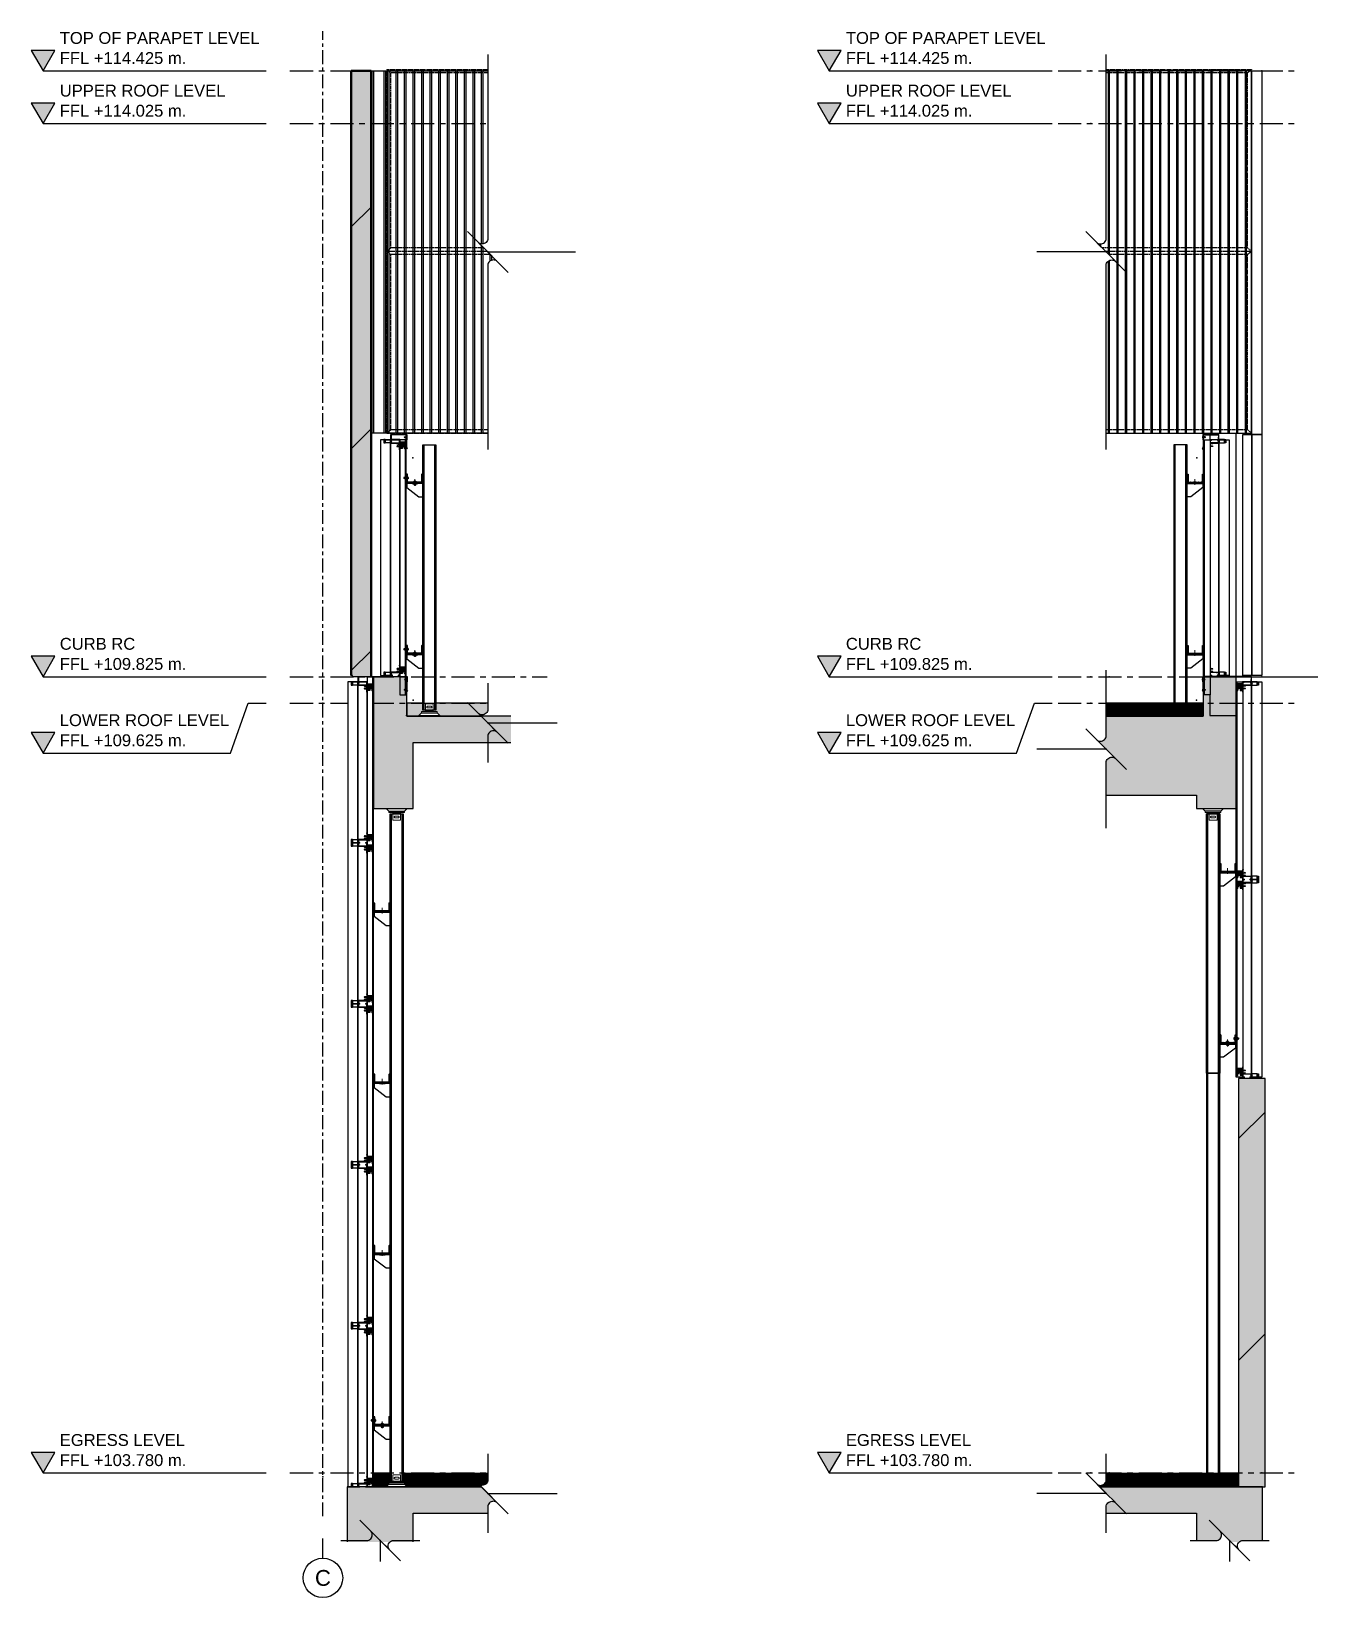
# Model space of a CAD drawing. Header units: millimetres. Extents: x -1379 to 1385823, y -4884429 to 548763.
# Drawn here: x 740579 to 750345, y -2342142 to -2330250 of the extents above; entities that cross this region are included whole.
import ezdxf
from ezdxf.enums import TextEntityAlignment as Align
from ezdxf.xclip import XClip

# ---------------------------------------------------------------- set-up
doc = ezdxf.new("R2010")
doc.units = ezdxf.units.MM
doc.header["$XCLIPFRAME"] = 0
doc.set_wipeout_variables(frame=1)
for name, pattern in [('CENTER', [50.8, 31.75, -6.35, 6.35, -6.35]), ('HIDDEN', [0.375, 0.25, -0.125]), ('TA_GL_000.70000', [1.925, 0.7, -0.175, 0.175, -0.175, 0.7]), ('TA_HL_001.00000', [6.5, 3.55, -2.95]), ('XKITLINE00', [0])]:
    doc.linetypes.add(name, pattern=pattern)
for name, color, linetype in [('000 - 0_SYM_DWG_BREAKER_DEF_SUB', 7, 'Continuous'), ('000 - 0_SYM_DWG_BREAKER_MAIN_COLOR_1', 7, 'Continuous'), ('000 - 0_SYM_DWG_BREAKER_WIPEOUT_', 7, 'Continuous'), ('000 - 0_SYM_DWG_GRID-BUBBLE_MAIN_COLOR_6', 7, 'Continuous'), ('000 - 0_SYM_DWG_GRIDLINE_MAIN_COLOR_251', 7, 'Continuous'), ('000 - 0_SYM_DWG_LEVEL_MAIN_COLOR_2', 7, 'Continuous'), ('000 - 0_SYM_DWG_LEVEL_TEXT', 7, 'Continuous'), ('000 - 0_SYM_DWG_SLOPE-SYM_TEXT_COLOR_3', 7, 'Continuous'), ('000 - CONCRETE_COL_CUT_COLOR_1', 7, 'Continuous'), ('000 - CONCRETE_COL_CUT_COLOR_5', 7, 'Continuous'), ('000 - CONCRETE_COL_HATCH_', 7, 'Continuous'), ('000 - CONCRETE_COL_WIPEOUT_', 7, 'Continuous'), ('000 - CONCRETE_PRECAST_CUT_COLOR_2', 7, 'Continuous'), ('000 - CONCRETE_PRECAST_HATCH_', 7, 'Continuous'), ('000 - CONCRETE_PRECAST_MAIN_COLOR_4', 7, 'Continuous'), ('000 - CONCRETE_PRECAST_WIPEOUT_', 7, 'Continuous'), ('000 - CONCRETE_WALL_CUT_COLOR_1', 7, 'Continuous'), ('000 - CONCRETE_WALL_MAIN_COLOR_1', 7, 'Continuous'), ('000 - EXISTING_BUILDING_MAIN_COLOR_251', 7, 'Continuous'), ('000 - EXISTING_COLUMN_MAIN_COLOR_1', 7, 'Continuous'), ('000 - EXISTING_STEEL-STRUCTURE_CUT_COLOR_1', 7, 'Continuous'), ('000 - GRID', 7, 'CENTER'), ('000 - L I N E 0.1', 7, 'Continuous'), ('000 - STRUCTURE_STEEL_ACCESORIES_MAIN_COLOR_1', 7, 'Continuous'), ('000 - STRUCTURE_STEEL_FASTERN_MAIN_COLOR_2', 7, 'Continuous'), ('000 - STRUCTURE_STEEL_FRAMING_CUT_COLOR_4', 7, 'Continuous'), ('000 - STRUCTURE_STEEL_FRAMING_HATCH_', 7, 'Continuous'), ('000 - STRUCTURE_STEEL_FRAMING_MAIN_COLOR_1', 7, 'Continuous'), ('000 - STRUCTURE_STEEL_FRAMING_MAIN_COLOR_2', 7, 'Continuous'), ('000 - STRUCTURE_STEEL_FRAMING_SUB_COLOR_2', 7, 'Continuous'), ('000 - STRUCTURE_STEEL_FRAMING_WIPEOUT_', 7, 'Continuous'), ('010 - ASPG_ACCESSORIES_MAIN_COLOR_1', 7, 'Continuous'), ('010 - ASPG_ACCESSORIES_MAIN_COLOR_2', 7, 'Continuous'), ('010 - ASPG_ACCESSORIES_SUB_COLOR_2', 7, 'Continuous'), ('010 - ASPG_ACCESSORIES_SUB_COLOR_3', 7, 'Continuous'), ('010 - ASPG_ACCESSORIES_SYMBOL_', 7, 'Continuous'), ('010 - ASPG_ACCESSORIES_WIPEOUT_', 7, 'Continuous'), ('010 - ASPG_EXTR_MAIN_COLOR_2', 7, 'Continuous'), ('010 - ASPG_EXTR_MAIN_COLOR_251', 7, 'Continuous'), ('010 - ASPG_EXTR_WIPEOUT_', 7, 'Continuous'), ('010 - ASPG_FASTERN_DEF_SUB', 7, 'Continuous'), ('010 - ASPG_FASTERN_MAIN_COLOR_1', 7, 'Continuous'), ('010 - ASPG_FASTERN_MAIN_COLOR_251', 7, 'Continuous'), ('010 - ASPG_FASTERN_SUB_COLOR_2', 7, 'Continuous'), ('010 - ASPG_FASTERN_WIPEOUT_', 7, 'Continuous'), ('010 - ASPG_FLASHING_CUT_COLOR_3', 7, 'Continuous'), ('010 - ASPG_FLASHING_CUT_COLOR_4', 7, 'Continuous'), ('010 - ASPG_FLASHING_CUT_COLOR_5', 7, 'Continuous'), ('010 - ASPG_FLASHING_HATCH_', 7, 'Continuous'), ('010 - ASPG_FRAMING_CUT_COLOR_4', 7, 'Continuous'), ('010 - ASPG_FRAMING_HATCH_', 7, 'Continuous'), ('010 - ASPG_FRAMING_MAIN_COLOR_1', 7, 'Continuous'), ('010 - ASPG_FRAMING_MAIN_COLOR_251', 7, 'Continuous'), ('010 - ASPG_FRAMING_SUB_COLOR_2', 7, 'Continuous'), ('010 - ASPG_FRAMING_SUB_COLOR_251', 7, 'Continuous'), ('010 - ASPG_FRAMING_WIPEOUT_', 7, 'Continuous'), ('Center Line', 7, 'CENTER'), ('HATCH', 7, 'Continuous')]:
    doc.layers.add(name, color=color, linetype=linetype)
doc.layers.add('000 - STRUCTURE_STEEL_FRAMING_DEF_SUB', color=7, linetype='Continuous', plot=False)
doc.layers.add('010 - ASPG_ACCESSORIES_DEF_SUB', color=7, linetype='Continuous', plot=False)
for name, color, linetype, lineweight in [('Part', 7, 'Continuous', 0), ('SCREW', 7, 'Continuous', 5), ('WALL-E', 7, 'Continuous', 50)]:
    doc.layers.add(name, color=color, linetype=linetype, lineweight=lineweight)
doc.layers.get('000 - CONCRETE_WALL_CUT_COLOR_1').off()
doc.layers.get('000 - CONCRETE_WALL_MAIN_COLOR_1').off()
doc.styles.add('ARIAL', font='arial.ttf')
doc.styles.add('Arial_1', font='arial.ttf', dxfattribs={"height": 125})
doc.styles.add('Cetury Gothic', font='swissl.ttf')
doc.styles.add('TA', font='', dxfattribs={"height": 4.5})
doc.styles.get('TA').set_extended_font_data('Cordia New')
pattern_1 = [(45, (2715.48714, 3084.9077), (-0.265165043, 0.265165043), []), (45, (2715.6639, 3084.9077), (-0.265165043, 0.265165043), [])]
pattern_2 = [(45, (0, 0), (-1.01028, 1.01028), []), (45, (0.6735, 0), (-1.01028, 1.01028), [])]

# ---------------------------------------------------------------- blocks, each defined once
blk = doc.blocks.new('BOLLARD - BOLLARD-V36-IV01 - SECTION C')
at = {"layer": '000 - EXISTING_BUILDING_MAIN_COLOR_251', "color": 7}
for p, q in [((290185, 98627), (289241, 98627)), ((289391, 98629), (289341, 98629)), ((289341, 98604), (289341, 98627)), ((289341, 98627), (289341, 98621)), ((289341, 98619), (289341, 98602)), ((289341, 98602), (289341, 98604)), ((289341, 98604), (289391, 98604)), ((289391, 98602), (289341, 98602)), ((289391, 98621), (289391, 98627)), ((289391, 98627), (289391, 98604)), ((289391, 98602), (289391, 98619)), ((289391, 98604), (289391, 98602)), ((289241, 98544), (289241, 98544)), ((289241, 98544), (289241, 98544)), ((289341, 98486), (289341, 98469)), ((289341, 98484), (289341, 98486)), ((289341, 98486), (289391, 98486)), ((289341, 98461), (289341, 98484)), ((289391, 98484), (289341, 98484)), ((289341, 98467), (289341, 98462)), ((289391, 98486), (289391, 98484)), ((289391, 98469), (289391, 98486)), ((289391, 98484), (289391, 98461)), ((289391, 98462), (289391, 98467)), ((289241, 98462), (290186, 98462)), ((289341, 98460), (289391, 98460))]:
    blk.add_line(p, q, dxfattribs=at)
at = {"layer": '000 - EXISTING_BUILDING_MAIN_COLOR_251', "color": 7, "flags": 128}
for points in [[(289201, 98544), (289201, 98548), (289201, 98552), (289202, 98557), (289202, 98561), (289203, 98565), (289204, 98569), (289205, 98573), (289206, 98577), (289208, 98581), (289209, 98585), (289211, 98589), (289213, 98593), (289215, 98596), (289217, 98600), (289219, 98603), (289222, 98607), (289224, 98610), (289227, 98613), (289230, 98616), (289233, 98619), (289236, 98622), (289239, 98625), (289241, 98627)], [(289241, 98462), (289238, 98464), (289234, 98467), (289231, 98470), (289229, 98473), (289226, 98476), (289223, 98479), (289221, 98483), (289218, 98486), (289216, 98490), (289214, 98493), (289212, 98497), (289210, 98501), (289208, 98505), (289207, 98509), (289206, 98513), (289204, 98517), (289203, 98521), (289203, 98525), (289202, 98529), (289201, 98533), (289201, 98537), (289201, 98542), (289201, 98544)]]:
    blk.add_lwpolyline(points, dxfattribs=at)
blk = doc.blocks.new('*U3376')
at = {"layer": '000 - CONCRETE_COL_HATCH_'}
h = blk.add_hatch(dxfattribs=at)
h.set_pattern_fill('AR-CONC', scale=0.04)
h.set_pattern_definition([(50, (25320, -793606.8257), (7.28738676, -0.63756342), [0.762, -8.382]), (355, (25320, -793606.826), (-1.40973686, 7.64227381), [0.6096, -6.70562337]), (100.4514447, (25320.607, -793606.879), (5.877649884, 7.004710076), [0.64760035, -7.123609784]), (46.1842, (25320, -793604.794), (10.84316164, -1.68169312), [1.143, -12.573]), (96.6355576, (25320.904, -793604.934), (9.49616536, 9.89704498), [0.97140093, -10.68542433]), (351.1841512, (25320, -793604.794), (9.49616536, 9.89704498), [0.91439868, -10.05838928]), (21, (25321.016, -793605.3017), (6.06457565, -4.090607927), [0.762, -8.382]), (326, (25321.016, -793605.302), (2.472081134, 7.367518645), [0.6096, -6.7056]), (71.451445, (25321.5214, -793605.6426), (8.53665677, 3.276910755), [0.64760035, -7.123597504]), (37.5, (25320, -793606.8257), (0.12354413, 3.382201555), [0, -6.62432, 0, -6.8072, 0, -6.731]), (7.5, (25320, -793606.8257), (2.6727865, 4.007222993), [0, -3.88112, 0, -6.47192, 0, -2.5654]), (327.5, (25317.7343, -793606.8257), (5.423623807, -0.22914976), [0, -2.54, 0, -7.9248, 0, -10.5156]), (317.5, (25316.7183, -793606.8257), (5.925167255, 1.01705964), [0, -3.302, 0, -5.26288, 0, -7.4676])])
h.paths.add_polyline_path([(0, 0), (0, 5750), (4390, 5750), (4390, 5250), (4690, 5250), (4690, 5750), (6390, 5750), (6390, 5350), (6690, 5350), (6690, 5950), (-500, 5950), (-500, 0)])
at = {"layer": '000 - CONCRETE_COL_CUT_COLOR_1', "color": 7, "lineweight": -2}
blk.add_lwpolyline([(0, 0), (0, 5750), (4390, 5750), (4390, 5250), (4690, 5250), (4690, 5750), (6390, 5750), (6390, 5350), (6690, 5350), (6690, 5950), (-500, 5950), (-500, 0), (-500, 0), (-500, 0), (-500, 0), (-500, 0), (-500, 0), (-500, 0), (-500, 0), (-500, 0), (-500, 0), (-500, 0), (-500, 0), (-500, 0), (-500, 0), (-500, 0), (-500, 0), (-500, 0), (-500, 0), (-500, 0), (-500, 0), (-500, 0), (-500, 0), (-500, 0), (-500, 0), (-500, 0), (-500, 0), (-500, 0), (-500, 0), (-500, 0), (-500, 0), (-500, 0), (-500, 0), (-500, 0), (-500, 0), (-500, 0), (-500, 0), (-500, 0)], close=True, dxfattribs=at)
blk = doc.blocks.new('*U3377')
at = {"layer": '000 - CONCRETE_COL_HATCH_'}
h = blk.add_hatch(dxfattribs=at)
h.set_pattern_fill('AR-CONC', scale=0.04)
h.set_pattern_definition([(50, (74083.3333, -828906.8257), (7.28738676, -0.63756342), [0.762, -8.382]), (355, (74083.333, -828906.826), (-1.40973686, 7.64227381), [0.6096, -6.70562337]), (100.4514447, (74083.9406, -828906.879), (5.877649884, 7.004710076), [0.64760035, -7.123609784]), (46.1842, (74083.333, -828904.794), (10.84316164, -1.68169312), [1.143, -12.573]), (96.6355576, (74084.237, -828904.934), (9.49616536, 9.89704498), [0.97140093, -10.68542433]), (351.1841512, (74083.333, -828904.794), (9.49616536, 9.89704498), [0.91439868, -10.05838928]), (21, (74084.3493, -828905.3017), (6.06457565, -4.090607927), [0.762, -8.382]), (326, (74084.349, -828905.302), (2.472081134, 7.367518645), [0.6096, -6.7056]), (71.451445, (74084.855, -828905.6426), (8.53665677, 3.276910755), [0.64760035, -7.123597504]), (37.5, (74083.3333, -828906.8257), (0.12354413, 3.382201555), [0, -6.62432, 0, -6.8072, 0, -6.731]), (7.5, (74083.3333, -828906.8257), (2.6727865, 4.007222993), [0, -3.88112, 0, -6.47192, 0, -2.5654]), (327.5, (74081.0677, -828906.8257), (5.423623807, -0.22914976), [0, -2.54, 0, -7.9248, 0, -10.5156]), (317.5, (74080.0517, -828906.8257), (5.925167255, 1.01705964), [0, -3.302, 0, -5.26288, 0, -7.4676])])
h.paths.add_polyline_path([(0, 0), (300, 0), (300, 500), (2000, 500), (2000, 100), (7200, 100), (7200, 0), (7500, 0), (7500, 100), (11070, 100), (11070, 0), (11370, 0), (11370, 1000), (11120, 1000), (11120, 700), (-4438, 700), (-4438, 1000), (-4690, 1000), (-4690, 0), (-4390, 0), (-4390, 500), (0, 500)])
at = {"layer": '000 - CONCRETE_COL_CUT_COLOR_1', "color": 7, "lineweight": -2}
blk.add_lwpolyline([(0, 0), (300, 0), (300, 500), (2000, 500), (2000, 100), (7200, 100), (7200, 0), (7500, 0), (7500, 100), (11070, 100), (11070, 0), (11370, 0), (11370, 1000), (11120, 1000), (11120, 700), (-4438, 700), (-4438, 1000), (-4690, 1000), (-4690, 0), (-4390, 0), (-4390, 500), (0, 500), (0, 500), (0, 500), (0, 500), (0, 500), (0, 500), (0, 500), (0, 500), (0, 500), (0, 500), (0, 500), (0, 500), (0, 500), (0, 500), (0, 500), (0, 500), (0, 500), (0, 500), (0, 500), (0, 500), (0, 500), (0, 500), (0, 500), (0, 500), (0, 500), (0, 500), (0, 500)], close=True, dxfattribs=at)
blk = doc.blocks.new('*U3382')
at = {"layer": '000 - CONCRETE_COL_HATCH_'}
h = blk.add_hatch(dxfattribs=at)
h.set_pattern_fill('ANSI31', scale=0.25)
h.set_pattern_definition([(45, (6620, -845106.8257), (-0.5612660076, 0.5612660076), [])])
h.paths.add_polyline_path([(0, 0), (3310, 0), (3310, 100), (0, 100)])
at = {"layer": '000 - CONCRETE_COL_CUT_COLOR_1', "color": 7}
blk.add_lwpolyline([(0, 0), (3310, 0), (3310, 100), (0, 100), (0, 100), (0, 100), (0, 100), (0, 100), (0, 100), (0, 100), (0, 100), (0, 100), (0, 100), (0, 100), (0, 100), (0, 100), (0, 100), (0, 100), (0, 100), (0, 100), (0, 100), (0, 100), (0, 100), (0, 100), (0, 100), (0, 100), (0, 100), (0, 100), (0, 100), (0, 100), (0, 100), (0, 100), (0, 100), (0, 100), (0, 100), (0, 100), (0, 100), (0, 100), (0, 100), (0, 100), (0, 100), (0, 100), (0, 100), (0, 100), (0, 100), (0, 100), (0, 100), (0, 100)], close=True, dxfattribs=at)
blk = doc.blocks.new('*U3383')
at = {"layer": '000 - CONCRETE_COL_HATCH_'}
h = blk.add_hatch(dxfattribs=at)
h.set_pattern_fill('AR-CONC', scale=0.04)
h.set_pattern_definition([(50, (-34920, -815606.8257), (7.28738676, -0.63756342), [0.762, -8.382]), (355, (-34920, -815606.826), (-1.40973686, 7.64227381), [0.6096, -6.70562337]), (100.4514447, (-34919.393, -815606.879), (5.877649884, 7.004710076), [0.64760035, -7.123609784]), (46.1842, (-34920, -815604.794), (10.84316164, -1.68169312), [1.143, -12.573]), (96.6355576, (-34919.096, -815604.934), (9.49616536, 9.89704498), [0.97140093, -10.68542433]), (351.1841512, (-34920, -815604.794), (9.49616536, 9.89704498), [0.91439868, -10.05838928]), (21, (-34918.984, -815605.3017), (6.06457565, -4.090607927), [0.762, -8.382]), (326, (-34918.984, -815605.302), (2.472081134, 7.367518645), [0.6096, -6.7056]), (71.451445, (-34918.4786, -815605.6426), (8.53665677, 3.276910755), [0.64760035, -7.123597504]), (37.5, (-34920, -815606.8257), (0.12354413, 3.382201555), [0, -6.62432, 0, -6.8072, 0, -6.731]), (7.5, (-34920, -815606.8257), (2.6727865, 4.007222993), [0, -3.88112, 0, -6.47192, 0, -2.5654]), (327.5, (-34922.2657, -815606.8257), (5.423623807, -0.22914976), [0, -2.54, 0, -7.9248, 0, -10.5156]), (317.5, (-34923.2817, -815606.8257), (5.925167255, 1.01705964), [0, -3.302, 0, -5.26288, 0, -7.4676])])
h.paths.add_polyline_path([(0, 0), (0, 5950), (-3630, 5950), (-3630, 5350), (-3330, 5350), (-3330, 5750), (-500, 5750), (-500, 0)])
at = {"layer": '000 - CONCRETE_COL_CUT_COLOR_1', "color": 7, "lineweight": -2}
blk.add_lwpolyline([(0, 0), (0, 5950), (-3630, 5950), (-3630, 5350), (-3330, 5350), (-3330, 5750), (-500, 5750), (-500, 0), (-500, 0), (-500, 0), (-500, 0), (-500, 0), (-500, 0), (-500, 0), (-500, 0), (-500, 0), (-500, 0), (-500, 0), (-500, 0), (-500, 0), (-500, 0), (-500, 0), (-500, 0), (-500, 0), (-500, 0), (-500, 0), (-500, 0), (-500, 0), (-500, 0), (-500, 0), (-500, 0), (-500, 0), (-500, 0), (-500, 0), (-500, 0), (-500, 0), (-500, 0), (-500, 0), (-500, 0), (-500, 0), (-500, 0), (-500, 0), (-500, 0), (-500, 0), (-500, 0), (-500, 0), (-500, 0), (-500, 0)], close=True, dxfattribs=at)
blk = doc.blocks.new('*U3706')
at = {"layer": '000 - CONCRETE_PRECAST_HATCH_'}
h = blk.add_hatch(dxfattribs=at)
h.set_pattern_fill('AR-CONC', scale=0.04)
h.set_pattern_definition([(50, (403.8855, -707106.8257), (7.28738676, -0.63756342), [0.762, -8.382]), (355, (403.8855, -707106.826), (-1.40973686, 7.64227381), [0.6096, -6.70562337]), (100.4514447, (404.493, -707106.879), (5.877649884, 7.004710076), [0.64760035, -7.123609784]), (46.1842, (403.8855, -707104.794), (10.84316164, -1.68169312), [1.143, -12.573]), (96.6355576, (404.789, -707104.934), (9.49616536, 9.89704498), [0.97140093, -10.68542433]), (351.1841512, (403.886, -707104.794), (9.49616536, 9.89704498), [0.91439868, -10.05838928]), (21, (404.9015, -707105.3017), (6.06457565, -4.09060793), [0.762, -8.382]), (326, (404.9015, -707105.302), (2.47208113, 7.367518645), [0.6096, -6.7056]), (71.451445, (405.407, -707105.6426), (8.53665677, 3.276910755), [0.64760035, -7.123597504]), (37.5, (403.8855, -707106.8257), (0.12354413, 3.382201555), [0, -6.62432, 0, -6.8072, 0, -6.731]), (7.5, (403.8855, -707106.8257), (2.6727865, 4.007222993), [0, -3.88112, 0, -6.47192, 0, -2.5654]), (327.5, (401.6198, -707106.8257), (5.423623807, -0.22914976), [0, -2.54, 0, -7.9248, 0, -10.5156]), (317.5, (400.604, -707106.8257), (5.925167255, 1.01705964), [0, -3.302, 0, -5.26288, 0, -7.4676])])
h.paths.add_polyline_path([(0, 0), (202, 0), (202, 3100), (0, 3100)])
h = blk.add_hatch(dxfattribs=at)
h.set_pattern_fill('ANSI31', scale=0.5)
h.set_pattern_definition([(45, (403.9, -707106.8), (-841.899, 841.899), [])])
h.paths.add_polyline_path([(0, 0), (202, 0), (202, 3100), (0, 3100)])
at = {"layer": '000 - CONCRETE_PRECAST_MAIN_COLOR_4', "color": 7, "lineweight": -2}
blk.add_lwpolyline([(0, 0), (202, 0), (202, 3100), (0, 3100), (0, 3100), (0, 3100), (0, 3100), (0, 3100), (0, 3100), (0, 3100), (0, 3100), (0, 3100), (0, 3100), (0, 3100), (0, 3100), (0, 3100), (0, 3100), (0, 3100), (0, 3100), (0, 3100), (0, 3100), (0, 3100), (0, 3100), (0, 3100), (0, 3100), (0, 3100), (0, 3100), (0, 3100), (0, 3100), (0, 3100), (0, 3100), (0, 3100), (0, 3100), (0, 3100), (0, 3100), (0, 3100), (0, 3100), (0, 3100), (0, 3100), (0, 3100), (0, 3100), (0, 3100), (0, 3100), (0, 3100), (0, 3100), (0, 3100), (0, 3100), (0, 3100)], close=True, dxfattribs=at)
blk = doc.blocks.new('*U3384')
at = {"layer": '000 - CONCRETE_COL_HATCH_'}
h = blk.add_hatch(dxfattribs=at)
h.set_pattern_fill('ANSI31', scale=0.25)
h.set_pattern_definition([(45, (-223304.70005, -849506.8257), (-0.5612660076, 0.5612660076), [])])
h.paths.add_polyline_path([(0, 0), (0, 100), (-4854, 100), (-4854, 0)])
at = {"layer": '000 - CONCRETE_COL_CUT_COLOR_1', "color": 7}
blk.add_lwpolyline([(0, 0), (0, 100), (-4854, 100), (-4854, 0), (-4854, 0), (-4854, 0), (-4854, 0), (-4854, 0), (-4854, 0), (-4854, 0), (-4854, 0), (-4854, 0), (-4854, 0), (-4854, 0), (-4854, 0), (-4854, 0), (-4854, 0), (-4854, 0), (-4854, 0), (-4854, 0), (-4854, 0), (-4854, 0), (-4854, 0), (-4854, 0), (-4854, 0), (-4854, 0), (-4854, 0), (-4854, 0), (-4854, 0), (-4854, 0), (-4854, 0), (-4854, 0), (-4854, 0), (-4854, 0), (-4854, 0), (-4854, 0), (-4854, 0), (-4854, 0), (-4854, 0), (-4854, 0), (-4854, 0), (-4854, 0), (-4854, 0), (-4854, 0), (-4854, 0), (-4854, 0), (-4854, 0), (-4854, 0)], close=True, dxfattribs=at)
blk = doc.blocks.new('C-1-IV01-AR-2553-01-B_20260707-194854_SEC_2553')
at = {"layer": '000 - EXISTING_BUILDING_MAIN_COLOR_251', "color": 7}
for p, q in [((16320, 111625), (16320, 111625)), ((16303, 109825), (17105, 109825)), ((33428, 101391), (24495, 101370)), ((30832, 101410), (33428, 101414))]:
    blk.add_line(p, q, dxfattribs=at)
at = {"layer": '000 - EXISTING_BUILDING_MAIN_COLOR_251', "color": 7, "lineweight": 35}
for p, q in [((30832, 101610), (24495, 101572)), ((24495, 101372), (30832, 101410))]:
    blk.add_line(p, q, dxfattribs=at)
for points in [[(33428, 101629), (32563, 101623), (31697, 101616), (30832, 101610)], [(30832, 101410), (31697, 101416), (32563, 101423), (33428, 101429)]]:
    blk.add_open_spline(points, degree=3, dxfattribs=at)
at = {"layer": 'WALL-E', "color": 7}
for p, q in [((215, 114425), (225, 114425)), ((215, 114425), (225, 114425)), ((215, 114425), (225, 114425)), ((215, 114425), (225, 114425)), ((215, 114425), (225, 114425)), ((215, 114425), (225, 114425)), ((215, 114425), (225, 114425)), ((215, 114425), (365, 114425)), ((215, 109835), (215, 114425)), ((215, 109835), (215, 114425)), ((215, 109835), (215, 114425)), ((215, 109835), (215, 114425)), ((215, 109835), (215, 114425)), ((215, 109835), (215, 114425)), ((215, 109835), (215, 114425)), ((215, 109835), (215, 114425)), ((365, 114425), (365, 109825)), ((7955, 109625), (7955, 111625)), ((7955, 111625), (7955, 109625)), ((7955, 109625), (7955, 111625)), ((7955, 111625), (7955, 109625)), ((7955, 109625), (7955, 111625)), ((7955, 111625), (7955, 109625)), ((7955, 109625), (7955, 111625)), ((7955, 111625), (7955, 109625)), ((7955, 75325), (7955, 108925))]:
    blk.add_line(p, q, dxfattribs=at)
at = {"layer": '000 - CONCRETE_COL_CUT_COLOR_5', "color": 7}
blk.add_blockref('*U3376', (685, 97725), dxfattribs=at)
at = {"layer": '000 - EXISTING_BUILDING_MAIN_COLOR_251', "color": 7, "rotation": 270}
blk.add_blockref('BOLLARD - BOLLARD-V36-IV01 - SECTION C', (-73891, 391758), dxfattribs=at)
at = {"layer": '000 - EXISTING_STEEL-STRUCTURE_CUT_COLOR_1', "color": 7}
for name, p in [('*U3384', (16195, 109525)), ('*U3382', (13155, 103675))]:
    blk.add_blockref(name, p, dxfattribs=at)
at = {"layer": '000 - EXISTING_BUILDING_MAIN_COLOR_251', "color": 7, "insert": (17278, 110058), "char_height": 250, "width": 2815.89, "attachment_point": 1, "line_spacing_factor": 0.941778, "style": 'Arial_1', "bg_fill": 3, "box_fill_scale": 1.25, "bg_fill_color": 256, "bg_fill_true_color": 13158600, "bg_fill_transparency": 0}
blk.add_mtext('CURB +109.83', dxfattribs=at)
at = {"layer": '000 - CONCRETE_COL_CUT_COLOR_5', "color": 7}
for name, p in [('*U3377', (5075, 108825)), ('*U3383', (16645, 97725))]:
    blk.add_blockref(name, p, dxfattribs=at)
at = {"layer": '000 - CONCRETE_PRECAST_CUT_COLOR_2', "color": 7}
blk.add_blockref('*U3706', (16463, 103675), dxfattribs=at)
blk = doc.blocks.new('*U2489')
at = {"color": 7}
blk.add_wipeout([(50, 0), (1190, 0), (1190, 2750), (50, 2750)], dxfattribs=at).dxf.layer = '010 - ASPG_EXTR_WIPEOUT_'
at = {"layer": '010 - ASPG_EXTR_MAIN_COLOR_251', "color": 7}
for points in [[(125, 0), (135, 0), (135, 2750), (125, 2750)], [(190, 0), (200, 0), (200, 2750), (190, 2750)], [(255, 0), (265, 0), (265, 2750), (255, 2750)], [(320, 0), (330, 0), (330, 2750), (320, 2750)], [(385, 0), (395, 0), (395, 2750), (385, 2750)], [(450, 0), (460, 0), (460, 2750), (450, 2750)], [(515, 0), (525, 0), (525, 2750), (515, 2750)], [(580, 0), (590, 0), (590, 2750), (580, 2750)], [(645, 0), (655, 0), (655, 2750), (645, 2750)], [(710, 0), (720, 0), (720, 2750), (710, 2750)], [(775, 0), (785, 0), (785, 2750), (775, 2750)], [(840, 0), (850, 0), (850, 2750), (840, 2750)], [(905, 0), (915, 0), (915, 2750), (905, 2750)], [(970, 0), (980, 0), (980, 2750), (970, 2750)], [(1035, 0), (1045, 0), (1045, 2750), (1035, 2750)], [(1100, 0), (1110, 0), (1110, 2750), (1100, 2750)]]:
    blk.add_lwpolyline(points, close=True, dxfattribs=at)
at = {"layer": '010 - ASPG_FRAMING_SUB_COLOR_251', "color": 7}
blk.add_lwpolyline([(50, 0), (1190, 0), (1190, 2750), (50, 2750)], close=True, dxfattribs=at)
at = {"color": 7}
for points in [[(-50, 0), (50, 0), (50, 2750), (-50, 2750)], [(1190, 0), (1290, 0), (1290, 2750), (1190, 2750)]]:
    blk.add_wipeout(points, dxfattribs=at).dxf.layer = '010 - ASPG_EXTR_WIPEOUT_'
at = {"layer": '010 - ASPG_EXTR_MAIN_COLOR_251', "color": 7}
blk.add_lwpolyline([(1165, 0), (1175, 0), (1175, 2750), (1165, 2750)], close=True, dxfattribs=at)
at = {"layer": '010 - ASPG_FRAMING_MAIN_COLOR_1', "color": 7}
for points in [[(-50, 0), (-40, 0), (-40, 2750), (-50, 2750)], [(40, 0), (50, 0), (50, 2750), (40, 2750)], [(1190, 0), (1200, 0), (1200, 2750), (1190, 2750)], [(1280, 0), (1290, 0), (1290, 2750), (1280, 2750)]]:
    blk.add_lwpolyline(points, close=True, dxfattribs=at)
at = {"layer": '010 - ASPG_FRAMING_MAIN_COLOR_251', "color": 7}
for points in [[(-50, 0), (50, 0), (50, 2750), (-50, 2750)], [(1190, 0), (1290, 0), (1290, 2750), (1190, 2750)]]:
    blk.add_lwpolyline(points, close=True, dxfattribs=at)
blk = doc.blocks.new('*A2482')
at = {"layer": 'Part', "color": 7, "linetype": 'XKITLINE00', "lineweight": 0}
for p, q in [((560.731873, 232.946249), (560.571873, 232.946249)), ((560.571873, 232.946249), (560.571873, 231.646249)), ((560.571873, 231.646249), (563.071873, 231.646249)), ((560.731873, 231.766249), (560.731873, 232.946249)), ((562.911873, 231.766249), (560.731873, 231.766249)), ((563.071873, 232.946249), (562.911873, 232.946249)), ((562.911873, 232.946249), (562.911873, 231.766249)), ((563.071873, 231.646249), (563.071873, 232.946249))]:
    blk.add_line(p, q, dxfattribs=at)
blk = doc.blocks.new('*A2483')
at = {"layer": 'Part', "color": 7, "linetype": 'XKITLINE00', "lineweight": 0}
for p, q in [((560.671873, 231.526249), (560.671873, 231.646249)), ((563.071873, 231.526249), (560.671873, 231.526249)), ((563.071873, 231.646249), (563.071873, 231.526249))]:
    blk.add_line(p, q, dxfattribs=at)
blk = doc.blocks.new('*U2484')
at = {"color": 7}
blk.add_wipeout([(-120, 100), (-120, 106), (-125, 106), (-125, 171), (-117, 171), (-117, 112), (-8, 112), (-8, 171), (0, 171), (0, 106), (0, 100), (0, 0), (-30, 0), (-120, 70)], dxfattribs=at)
at = {"layer": '000 - STRUCTURE_STEEL_FRAMING_HATCH_'}
h = blk.add_hatch(dxfattribs=at)
h.set_pattern_fill('ANSI32', scale=0.5)
h.paths.add_polyline_path([(-125, 171), (-125, 106), (0, 106), (0, 171), (-8, 171), (-8, 112), (-117, 112), (-117, 171)])
h = blk.add_hatch(dxfattribs=at)
h.set_pattern_fill('ANSI32', style=0)
h.set_pattern_definition(pattern_1)
h.paths.add_polyline_path([(-38, 106), (-38, 100), (-82, 100), (-82, 106)], flags=17)
h = blk.add_hatch(dxfattribs=at)
h.set_pattern_fill('ANSI32', style=0)
h.set_pattern_definition(pattern_1)
h.paths.add_polyline_path([(-53, 112), (-53, 106), (-67, 106), (-67, 112)], flags=17)
at = {"layer": '000 - STRUCTURE_STEEL_FRAMING_CUT_COLOR_4', "color": 7}
blk.add_lwpolyline([(-125, 171), (-125, 106), (0, 106), (0, 171), (-8, 171), (-8, 112), (-117, 112), (-117, 171), (-125, 171)], dxfattribs=at)
at = {"layer": '000 - STRUCTURE_STEEL_FRAMING_DEF_SUB', "color": 7, "linetype": 'XKITLINE00', "lineweight": 0}
blk.add_line((-60, 92), (-60, 135), dxfattribs=at)
blk.add_line((-60, 92), (-60, 135), dxfattribs=at)
at = {"layer": '000 - STRUCTURE_STEEL_FRAMING_HATCH_', "color": 7, "linetype": 'XKITLINE00', "lineweight": 0}
for p, q in [((-82, 100), (-82, 106)), ((-82, 100), (-82, 106)), ((-67, 106), (-67, 112)), ((-67, 106), (-67, 112)), ((-53, 106), (-53, 112)), ((-53, 106), (-53, 112)), ((-38, 100), (-38, 106)), ((-38, 100), (-38, 106))]:
    blk.add_line(p, q, dxfattribs=at)
at = {"layer": '000 - STRUCTURE_STEEL_FRAMING_MAIN_COLOR_2', "color": 7}
blk.add_lwpolyline([(-120, 106), (0, 106), (0, 100), (-120, 100)], close=True, dxfattribs=at)
blk.add_lwpolyline([(-120, 100), (-120, 70), (-30, 0), (0, 0), (0, 100), (-120, 100)], dxfattribs=at)
at = {"color": 7, "lineweight": 0, "xscale": 50, "yscale": 50, "zscale": 50}
blk.add_blockref('*A2482', (-28154, -11476), dxfattribs=at)
at = {"layer": '000 - STRUCTURE_STEEL_FRAMING_MAIN_COLOR_2', "color": 7, "xscale": 50, "yscale": 50, "zscale": 50}
blk.add_blockref('*A2483', (-28154, -11476), dxfattribs=at)
blk = doc.blocks.new('*U3405')
at = {"color": 7}
blk.add_wipeout([(-50, 40), (50, 40), (50, 2055), (-50, 2055)], dxfattribs=at)
blk.add_wipeout([(-225, 158), (-175, 158), (-175, 2094), (-225, 2094)], dxfattribs=at).dxf.layer = '000 - STRUCTURE_STEEL_FRAMING_WIPEOUT_'
at = {"layer": '000 - STRUCTURE_STEEL_ACCESORIES_MAIN_COLOR_1', "color": 7, "lineweight": 0}
blk.add_line((30, 90), (-30, 90), dxfattribs=at)
at = {"layer": '000 - STRUCTURE_STEEL_FRAMING_SUB_COLOR_2', "color": 7}
blk.add_lwpolyline([(-42, 2055), (42, 2055), (42, 40), (-42, 40)], close=True, dxfattribs=at)
at = {"color": 7}
blk.add_blockref('*U2484', (-50, 361), dxfattribs=at)
blk.add_wipeout([(60, 20), (60, 30), (-60, 30), (-60, 20), (-80, 0), (80, 0)], dxfattribs=at)
at = {"layer": '000 - STRUCTURE_STEEL_ACCESORIES_MAIN_COLOR_1', "color": 7, "lineweight": 0}
for p, q in [((-30, 90), (-30, 30)), ((30, 35), (-30, 35)), ((30, 30), (30, 90))]:
    blk.add_line(p, q, dxfattribs=at)
blk.add_lwpolyline([(-15, 71), (-12, 72), (13, 72), (15, 71), (17, 70), (19, 68), (20, 65), (19, 62), (17, 60), (15, 59), (13, 58), (-12, 58), (-15, 59), (-17, 60), (-19, 62), (-19, 65), (-19, 68), (-17, 70), (-15, 71)], close=True, dxfattribs=at)
at = {"layer": '000 - STRUCTURE_STEEL_FASTERN_MAIN_COLOR_2', "color": 7}
blk.add_line((-60, 20), (60, 20), dxfattribs=at)
at = {"layer": '000 - STRUCTURE_STEEL_FASTERN_MAIN_COLOR_2', "color": 7, "lineweight": 0}
blk.add_lwpolyline([(60, 20), (60, 30), (-60, 30), (-60, 20), (-80, 0), (80, 0)], close=True, dxfattribs=at)
at = {"layer": '000 - STRUCTURE_STEEL_FRAMING_MAIN_COLOR_1', "color": 7}
blk.add_lwpolyline([(42, 2055), (50, 2055), (50, 40), (42, 40)], close=True, dxfattribs=at)
at = {"color": 7}
blk.add_blockref('*U2484', (-50, 361), dxfattribs=at)
at = {"layer": '000 - STRUCTURE_STEEL_FRAMING_MAIN_COLOR_1', "color": 7}
for points in [[(-225, 158), (-180, 158), (-180, 2094), (-225, 2094)], [(-180, 158), (-175, 158), (-175, 2094), (-180, 2094)]]:
    blk.add_lwpolyline(points, close=True, dxfattribs=at)
at = {"color": 7}
blk.add_blockref('*U2484', (-50, 1661), dxfattribs=at)
blk.add_blockref('*U2484', (-50, 1661), dxfattribs=at)
at = {"layer": '000 - STRUCTURE_STEEL_FRAMING_MAIN_COLOR_1', "color": 7}
blk.add_lwpolyline([(-50, 2055), (-42, 2055), (-42, 40), (-50, 40)], close=True, dxfattribs=at)
blk = doc.blocks.new('A$C09BF45C0')
at = {"layer": '010 - ASPG_ACCESSORIES_SUB_COLOR_3', "color": 7}
for p, q in [((0, 0.019), (0, 0.02)), ((0.009, 0.02), (0, 0.02)), ((0.009, 0.019), (0, 0.019)), ((0.002, 0.019), (0.002, 0.017)), ((0.002, 0.016), (0.007, 0.018)), ((0.002, 0.017), (0.002, 0.017)), ((0.002, 0.014), (0.007, 0.016)), ((0.002, 0.015), (0.002, 0.016)), ((0.002, 0.012), (0.007, 0.014)), ((0.002, 0.013), (0.002, 0.014)), ((0.002, 0.01), (0.007, 0.012)), ((0.002, 0.011), (0.002, 0.012)), ((0.002, 0.009), (0.002, 0.01)), ((0.002, 0.008), (0.004, 0.009)), ((0.002, 0.007), (0.002, 0.008)), ((0.002, 0.006), (0.003, 0.007)), ((0.002, 0.005), (0.002, 0.006)), ((0.002, 0.004), (0.003, 0.005)), ((0.002, 0.002), (0.002, 0.004)), ((0.002, 0.002), (0.004, 0)), ((0.004, 0.021), (0.004, 0.02)), ((0.004, 0.02), (0.005, 0.02)), ((0.004, 0), (0.006, 0.008)), ((0.004, 0), (0.006, 0.002)), ((0.005, 0.02), (0.005, 0.021)), ((0.006, 0.016), (0.006, 0.017)), ((0.006, 0.014), (0.006, 0.015)), ((0.006, 0.012), (0.006, 0.013)), ((0.006, 0.01), (0.006, 0.011)), ((0.006, 0.009), (0.007, 0.01)), ((0.006, 0.008), (0.006, 0.009)), ((0.006, 0.008), (0.006, 0.001)), ((0.006, 0.007), (0.007, 0.008)), ((0.006, 0.002), (0.006, 0.007)), ((0.006, 0.006), (0.006, 0.007)), ((0.006, 0.004), (0.006, 0.005)), ((0.007, 0.018), (0.007, 0.019)), ((0.009, 0.019), (0.009, 0.02))]:
    blk.add_line(p, q, dxfattribs=at)
for points in [[(0.002, 0.017), (0.006, 0.018, 0.222712), (0.007, 0.018, -0.168799), (0.006, 0.017), (0.002, 0.016, -0.16927), (0.002, 0.016, 0.183704)], [(0.002, 0.015), (0.006, 0.016, 0.222712), (0.007, 0.016, -0.168799), (0.006, 0.015), (0.002, 0.014, -0.16927), (0.002, 0.014, 0.183704)], [(0.002, 0.013), (0.006, 0.014, 0.222712), (0.007, 0.014, -0.168799), (0.006, 0.013), (0.002, 0.012, -0.16927), (0.002, 0.012, 0.183704)], [(0.002, 0.011), (0.006, 0.012, 0.222712), (0.007, 0.012, -0.168799), (0.006, 0.011), (0.002, 0.01, -0.16927), (0.002, 0.01, 0.183704)]]:
    blk.add_lwpolyline(points, format="xyb", close=True, dxfattribs=at)
for points in [[(0.004, 0.008), (0.002, 0.008, -0.16927), (0.002, 0.008, 0.183704), (0.002, 0.009), (0.006, 0.01, 0.222712), (0.007, 0.01, -0.168799), (0.006, 0.009), (0.006, 0.009)], [(0.003, 0.006), (0.002, 0.006, -0.16927), (0.002, 0.006, 0.183704), (0.002, 0.007), (0.003, 0.007)], [(0.003, 0.004), (0.002, 0.004, -0.16927), (0.002, 0.004, 0.183704), (0.002, 0.005)], [(0.006, 0.008), (0.006, 0.008, 0.222712), (0.007, 0.008, -0.168799), (0.006, 0.007), (0.006, 0.007)]]:
    blk.add_lwpolyline(points, format="xyb", dxfattribs=at)
blk.add_lwpolyline([(0.002, 0.005), (0.003, 0.005)], dxfattribs=at)
for centre, radius, start, end in [((0.004, 0.012), 0.00904, 60.1372, 119.8628), ((0.018, 0.002), 0.0151, 151.1413, 177.5421), ((0.005, 0.008), 0.00131, 2.4501, 128.8284)]:
    blk.add_arc(centre, radius, start, end, dxfattribs=at)
at = {"layer": '010 - ASPG_ACCESSORIES_SUB_COLOR_3', "color": 7, "insert": (0.005, 0.007), "char_height": 0.001, "width": 0.05968, "attachment_point": 2, "style": 'Cetury Gothic'}
blk.add_mtext('\\A1;{\\H0.7x;\\S3/4;\\H1.429x;" }', dxfattribs=at)
blk = doc.blocks.new('000 - SELF_DRILLING_NO8.')
at = {"layer": '000 - L I N E 0.1', "color": 7, "xscale": 1000, "yscale": 1000, "zscale": 1000, "rotation": 90}
blk.add_blockref('A$C09BF45C0', (19, -4), dxfattribs=at)
blk = doc.blocks.new('*U2554')
at = {"layer": '010 - ASPG_FLASHING_HATCH_'}
h = blk.add_hatch(dxfattribs=at)
h.set_pattern_fill('ANSI32', scale=0.03)
h.set_pattern_definition([(45, (-2e-10, -9e-11), (-1.01028, 1.01028), []), (45, (0.6735, -9e-11), (-1.01028, 1.01028), [])])
h.paths.add_polyline_path([(54, 0), (52, 0), (52, 38), (-65, 38), (-65, 0), (-67, 0), (-67, 40), (54, 40)])
h = blk.add_hatch(dxfattribs=at)
h.set_pattern_fill('ANSI32', scale=0.03)
h.set_pattern_definition(pattern_2)
edge = h.paths.add_edge_path()
edge.add_line((-65, 20), (-65, 2))
edge.add_arc((-63, 2), 2, 180, 270)
edge.add_line((-63, 0), (0, 0))
edge.add_line((0, 0), (0, -10))
edge.add_line((0, -10), (2, -10))
edge.add_line((2, -10), (2, 0))
edge.add_arc((0, 0), 2, 0, 90)
edge.add_line((0, 2), (-63, 2))
edge.add_line((-63, 2), (-63, 20))
edge.add_line((-63, 20), (-65, 20))
h = blk.add_hatch(dxfattribs=at)
h.set_pattern_fill('ANSI32', scale=0.03)
h.set_pattern_definition([(45, (-2e-10, -50), (-5.0514, 5.0514), []), (45, (3.3676, -50), (-5.0514, 5.0514), [])])
h.paths.add_polyline_path([(58, -70), (50, -63), (50, 38), (52, 38), (52, -62), (59, -69)])
at = {"color": 7}
blk.add_point((100, -137), dxfattribs=at)
at = {"layer": '010 - ASPG_FLASHING_CUT_COLOR_3', "color": 7}
blk.add_lwpolyline([(54, 0), (52, 0), (52, 38), (-65, 38), (-65, 0), (-67, 0), (-67, 40), (54, 40)], close=True, dxfattribs=at)
at = {"layer": '010 - ASPG_FLASHING_CUT_COLOR_4', "color": 7}
blk.add_lwpolyline([(-65, 20), (-65, 2, 0.414214), (-63, 0), (0, 0), (0, -10), (2, -10), (2, 0, 0.414214), (0, 2), (-63, 2), (-63, 20)], format="xyb", close=True, dxfattribs=at)
at = {"layer": '010 - ASPG_FLASHING_CUT_COLOR_5', "color": 7}
blk.add_lwpolyline([(58, -70), (50, -63), (50, 38), (52, 38), (52, -62), (59, -69)], close=True, dxfattribs=at)
at = {"color": 7, "rotation": 180}
for p in [(54, 20), (52, -57)]:
    blk.add_blockref('000 - SELF_DRILLING_NO8.', p, dxfattribs=at)
blk = doc.blocks.new('*U3419')
at = {"layer": '010 - ASPG_FASTERN_DEF_SUB', "color": 7, "ltscale": 0.1}
blk.add_line((-8, 0), (27, 0, 0), dxfattribs=at)
at = {"layer": '010 - ASPG_FASTERN_MAIN_COLOR_1', "color": 7}
for p, q in [((-7, -5), (-7, 5)), ((-6, 7), (-1, 7)), ((-6, 3), (-1, 3)), ((-1, 8), (-1, -8)), ((0, 8), (-1, 8)), ((-1, -7), (-1, 7)), ((0, -8), (0, 8)), ((13, 8), (13, -8)), ((14, 8), (13, 8)), ((14, -8), (14, 8)), ((14, -5), (14, 5)), ((15, 7), (20, 7)), ((15, 3), (20, 3)), ((21, -5), (21, 5)), ((21, 4), (25, 4)), ((21, 3), (26, 3)), ((25, 4), (26, 3)), ((26, -3), (26, 3)), ((-6, -3), (-1, -3)), ((-6, -7), (-1, -7)), ((-1, -8), (0, -8)), ((13, -8), (14, -8)), ((15, -3), (20, -3)), ((15, -7), (20, -7)), ((21, -3), (26, -3)), ((21, -4), (25, -4)), ((25, -4), (26, -3))]:
    blk.add_line(p, q, dxfattribs=at)
at = {"layer": '010 - ASPG_FASTERN_MAIN_COLOR_1', "color": 7, "elevation": 0}
for points in [[(-6, 7, 0.46188), (-6, 3, 0.23094), (-6, -3, 0.46188), (-6, -7)], [(15, 7, 0.46188), (15, 3, 0.23094), (15, -3, 0.46188), (15, -7)], [(20, 7, -0.46188), (20, 3, -0.23094), (20, -3, -0.46188), (20, -7)]]:
    blk.add_lwpolyline(points, format="xyb", dxfattribs=at)
at = {"layer": '010 - ASPG_FASTERN_MAIN_COLOR_251', "color": 7, "linetype": 'HIDDEN'}
for p, q in [((0, 4), (13, 4, 0)), ((0, 3), (13, 3, 0)), ((0, -3), (13, -3, 0)), ((0, -4), (13, -4, 0))]:
    blk.add_line(p, q, dxfattribs=at)
blk = doc.blocks.new('A$C4706abc5')
at = {"color": 7, "rotation": 180}
blk.add_blockref('*U3419', (-57, 30), dxfattribs=at)
at = {"color": 7, "xscale": -1, "rotation": 90}
blk.add_blockref('*U3419', (0, 0), dxfattribs=at)
blk = doc.blocks.new('000_ASPG_TYP_FILES_20260218-010703_FRAME_EXTR_HONLIZONTAL')
at = {"layer": '010 - ASPG_FRAMING_HATCH_'}
h = blk.add_hatch(dxfattribs=at)
h.set_pattern_fill('ANSI32', scale=0.1)
edge = h.paths.add_edge_path()
edge.add_line((75, 2), (25, 2))
edge.add_line((25, 2), (25, 67))
edge.add_arc((25, 67), 0.3, 0, 90)
edge.add_line((25, 67), (0, 67))
edge.add_arc((0, 67), 0.3, 90, 180)
edge.add_line((0, 67), (0, 58))
edge.add_arc((0, 58), 0.3, 180, 270)
edge.add_line((0, 57), (2, 57))
edge.add_arc((2, 58), 0.3, 270, 360)
edge.add_line((2, 58), (2, 65))
edge.add_arc((2, 65), 0.3, 90, 180, ccw=False)
edge.add_line((2, 65), (23, 65))
edge.add_arc((23, 65), 0.3, 0, 90, ccw=False)
edge.add_line((23, 65), (23, 49))
edge.add_line((23, 49), (24, 48))
edge.add_line((24, 48), (23, 48))
edge.add_line((23, 48), (23, 22))
edge.add_line((23, 22), (24, 22))
edge.add_line((24, 22), (23, 21))
edge.add_line((23, 21), (23, 2))
edge.add_arc((23, 2), 0.3, -90, 0, ccw=False)
edge.add_line((23, 2), (2, 2))
edge.add_arc((2, 2), 0.3, 180, 270, ccw=False)
edge.add_line((2, 2), (2, 10))
edge.add_arc((2, 10), 0.3, 0, 90)
edge.add_line((2, 10), (0, 10))
edge.add_arc((0, 10), 0.3, 90, 180)
edge.add_line((0, 10), (0, 0))
edge.add_arc((0, 0), 0.3, 180, 270)
edge.add_line((0, 0), (75, 0))
at = {"layer": '010 - ASPG_ACCESSORIES_DEF_SUB', "color": 7}
for p in [(0, 67), (0, 57), (0, 10), (0, 10), (0, 0), (25, 67), (25, 67), (75, 2), (75, 0)]:
    blk.add_point(p, dxfattribs=at)
at = {"layer": '010 - ASPG_FRAMING_CUT_COLOR_4', "color": 7}
blk.add_line((75, 0), (75, 2), dxfattribs=at)
blk.add_lwpolyline([(75, 2), (25, 2), (25, 67, 0.414214), (25, 67), (0, 67, 0.414214), (0, 67), (0, 58, 0.414214), (0, 57), (2, 57, 0.414214), (2, 58), (2, 65, -0.414214), (2, 65), (23, 65, -0.414214), (23, 65), (23, 49), (24, 48), (23, 48), (23, 22), (24, 22), (23, 21), (23, 2, -0.414214), (23, 2), (2, 2, -0.414214), (2, 2), (2, 10, 0.414214), (2, 10), (0, 10, 0.414214), (0, 10), (0, 0, 0.414214), (0, 0), (75, 0)], format="xyb", dxfattribs=at)
for centre, start, end in [((0, 58), 180, 270), ((0, 10), 90, 180), ((0, 0), 180, 270), ((2, 65), 90, 180), ((2, 58), 270, 0), ((2, 10), 0, 90), ((2, 2), 180, 270), ((23, 2), 270, 0), ((75, 2), 0, 90), ((75, 0), 270, 0)]:
    blk.add_arc(centre, 0.3, start, end, dxfattribs=at)
blk = doc.blocks.new('PZG35-9D5')
at = {"layer": 'Center Line', "color": 7}
blk.add_line((0, 4), (0, -11), dxfattribs=at)
at = {"layer": 'SCREW', "color": 7}
for p, q in [((-1, 0), (-1, -1)), ((1, 0), (1, -1)), ((-2, -1), (-1, -2)), ((-2, -1), (-1, -1)), ((-2, -1), (2, -1)), ((-2, -3), (2, -2)), ((-2, -3), (-1, -2)), ((-2, -3), (-1, -3)), ((-2, -4), (-1, -4)), ((-2, -4), (-1, -4)), ((-2, -4), (-1, -4)), ((-1, -1), (1, -1)), ((-1, -2), (1, -1)), ((-1, -2), (-1, -2)), ((-1, -2), (1, -2)), ((-1, -3), (-1, -4)), ((-1, -3), (1, -3)), ((-1, -4), (-1, -8)), ((-1, -4), (-1, -4)), ((-1, -4), (-1, -4)), ((0, -10), (-1, -8)), ((0, -10), (1, -8)), ((1, -1), (1, -2)), ((2, -1), (1, -1)), ((2, -1), (1, -1)), ((2, -2), (1, -2)), ((2, -2), (1, -3)), ((1, -3), (1, -3)), ((1, -3), (1, -3)), ((2, -4), (1, -3)), ((1, -4), (1, -4)), ((1, -4), (2, -4)), ((1, -4), (1, -4)), ((1, -5), (1, -4)), ((2, -5), (1, -4)), ((2, -4), (1, -4)), ((1, -5), (1, -8)), ((1, -5), (2, -5)), ((1, -5), (1, -5)), ((2, -5), (1, -5))]:
    blk.add_line(p, q, dxfattribs=at)
blk.add_lwpolyline([(0, -10), (1, -5), (1, -4, 0.417657), (0, -3, 0.108102), (-1, -4), (-1, -5)], format="xyb", dxfattribs=at)
blk = doc.blocks.new('*U3139')
at = {"layer": 'SCREW', "color": 7}
blk.add_lwpolyline([(3, 2, 0.09906), (1, 3), (1, 2), (-1, 2), (-1, 3, 0.09906), (-3, 2, 0.266588), (-4, 1), (-4, 0, 0.414214), (-3, 0), (3, 0, 0.414214), (3, 0), (3, 1, 0.266588)], format="xyb", close=True, dxfattribs=at)
blk.add_blockref('PZG35-9D5', (0, 0), dxfattribs=at)
blk = doc.blocks.new('000_ASPG_TYP_FILES_BK_FOR_ASPG_LOUVERS_SIDE_VIEW')
at = {"color": 7}
blk.add_point((0, 0), dxfattribs=at)
at = {"layer": '010 - ASPG_ACCESSORIES_MAIN_COLOR_1', "color": 7}
blk.add_line((3, -13), (3, 12), dxfattribs=at)
for points in [[(43, -13), (1, -13), (1, 12), (43, 12)], [(53, 12), (43, 12), (43, -13), (53, -13)]]:
    blk.add_lwpolyline(points, close=True, dxfattribs=at)
at = {"layer": '010 - ASPG_ACCESSORIES_SUB_COLOR_3', "color": 7}
for p, q in [((43, -13), (43, 12)), ((44, -13), (44, 12)), ((44, -13), (44, 12)), ((45, -13), (45, 12)), ((46, -13), (46, 12)), ((47, -13), (47, 12)), ((48, -13), (48, 12)), ((49, -13), (49, 12)), ((51, -13), (51, 12)), ((51, -13), (51, 12)), ((52, -13), (52, 12)), ((52, -13), (52, 12))]:
    blk.add_line(p, q, dxfattribs=at)
at = {"layer": 'SCREW', "color": 7, "rotation": 270}
blk.add_blockref('*U3139', (3, 0), dxfattribs=at)
blk = doc.blocks.new('A$C57452C2B')
at = {"layer": '010 - ASPG_FASTERN_MAIN_COLOR_1', "color": 7}
for p, q in [((0.003, 0.001), (0.003, 0.004)), ((0.007, 0.031), (0.004, 0.021)), ((0.01, 0), (0.004, 0)), ((0.005, 0.001), (0.005, 0.004)), ((0.009, 0.001), (0.009, 0.004)), ((0.011, 0.001), (0.011, 0.004))]:
    blk.add_line(p, q, dxfattribs=at)
for points in [[(0.014, 0.005), (0.014, 0.006), (0, 0.006), (0, 0.005), (0.003, 0.004), (0.011, 0.004)], [(0.004, 0.021), (0.004, 0.028), (0.007, 0.031), (0.009, 0.028), (0.009, 0.021)]]:
    blk.add_lwpolyline(points, close=True, dxfattribs=at)
for centre, radius, start, end in [((0.004, 0.001), 0.00125, 216.8699, 323.1301), ((0.007, 0.004), 0.00425, 241.9275, 298.0725), ((0.01, 0.001), 0.00125, 216.8699, 323.1301)]:
    blk.add_arc(centre, radius, start, end, dxfattribs=at)
at = {"layer": '010 - ASPG_FASTERN_SUB_COLOR_2', "color": 7}
for p in [(0.009, 0.021), (0.004, 0.021)]:
    blk.add_line(p, (0.004, 0.02), dxfattribs=at)
for points in [[(0.004, 0.017, 0.666667), (0.004, 0.018), (0.009, 0.02, 0.666667), (0.009, 0.018)], [(0.004, 0.015, 0.666667), (0.004, 0.017), (0.009, 0.018, 0.666667), (0.009, 0.017)], [(0.004, 0.014, 0.666667), (0.004, 0.015), (0.009, 0.017, 0.666667), (0.009, 0.015)], [(0.004, 0.012, 0.666667), (0.004, 0.014), (0.009, 0.015, 0.666667), (0.009, 0.014)], [(0.004, 0.011, 0.666667), (0.004, 0.012), (0.009, 0.014, 0.666667), (0.009, 0.012)], [(0.004, 0.009, 0.666667), (0.004, 0.011), (0.009, 0.012, 0.666667), (0.009, 0.011)], [(0.004, 0.008, 0.666667), (0.004, 0.009), (0.009, 0.011, 0.666667), (0.009, 0.009)], [(0.004, 0.006, 0.666667), (0.004, 0.008), (0.009, 0.009, 0.666667), (0.009, 0.008)], [(0.005, 0.006, 0.091189), (0.004, 0.006), (0.009, 0.008, 0.666667), (0.009, 0.006)]]:
    blk.add_lwpolyline(points, format="xyb", dxfattribs=at)
for centre, start, end in [((0.004, 0.019), 292.6199, 67.3801), ((0.01, 0.02), 112.6199, 247.3801)]:
    blk.add_arc(centre, 0.000812, start, end, dxfattribs=at)
blk = doc.blocks.new('A$C6d2a724f')
at = {"color": 7}
blk.add_wipeout([(-4, 6), (4, 6), (7, 0), (4, -6), (-4, -6), (-7, 0)], dxfattribs=at).dxf.layer = '010 - ASPG_FASTERN_MAIN_COLOR_1'
at = {"layer": '010 - ASPG_FASTERN_MAIN_COLOR_1', "color": 7}
blk.add_lwpolyline([(-4, 6), (4, 6), (7, 0), (4, -6), (-4, -6), (-7, 0)], close=True, dxfattribs=at)
at = {"layer": '010 - ASPG_FASTERN_SUB_COLOR_2', "color": 7}
for radius in [6.33, 3.96]:
    blk.add_circle((0, 0), radius, dxfattribs=at)
blk = doc.blocks.new('A$Cb3d6a647')
at = {"color": 7}
blk.add_wipeout([(0, -50), (0, -50), (0, 0), (40, 0), (40, -40), (34, -40), (29, -35), (29, -25), (27, -22), (24, -20), (21, -22), (20, -25), (20, -50)], dxfattribs=at).dxf.layer = '010 - ASPG_FASTERN_WIPEOUT_'
at = {"layer": 'HATCH'}
h = blk.add_hatch(dxfattribs=at)
h.set_pattern_fill('DOTS', scale=0.5)
h.paths.add_polyline_path([(3, 0), (3, -8), (4, -8), (5, -11), (8, -11, -0.236068), (9, -12), (9, -19), (5, -19), (4, -22), (3, -22), (3, -28), (4, -28), (5, -31), (8, -31, -0.236068), (9, -32), (9, -39), (5, -39), (4, -42), (3, -42), (3, -50), (20, -50), (20, -25, -1), (29, -25), (29, -35), (34, -40), (40, -40), (40, 0)])
at = {"color": 7}
blk.add_point((40, -50), dxfattribs=at)
at = {"layer": '010 - ASPG_ACCESSORIES_MAIN_COLOR_1', "color": 7}
blk.add_lwpolyline([(0, 0), (3, 0), (3, -50), (0, -50)], close=True, dxfattribs=at)
at = {"layer": '010 - ASPG_ACCESSORIES_MAIN_COLOR_2', "color": 7}
blk.add_lwpolyline([(0, 0), (40, 0), (40, -40), (34, -40), (29, -35), (29, -25, 1), (20, -25), (20, -50), (0, -50)], format="xyb", close=True, dxfattribs=at)
at = {"color": 7, "extrusion": (0, 0, -1), "xscale": 1000, "yscale": 1000, "zscale": -1000, "rotation": 270}
for p in [(-9, -8), (-9, -28)]:
    blk.add_blockref('A$C57452C2B', p, dxfattribs=at)
at = {"color": 7}
blk.add_blockref('A$C6d2a724f', (24, -25), dxfattribs=at)
blk = doc.blocks.new('*U2487')
at = {"color": 7}
blk.add_wipeout([(1765, 2), (25, 2), (25, 67), (1765, 67)], dxfattribs=at).dxf.layer = '010 - ASPG_FRAMING_WIPEOUT_'
blk.add_blockref('000_ASPG_TYP_FILES_20260218-010703_FRAME_EXTR_HONLIZONTAL', (0, 0), dxfattribs=at)
at = {"color": 7, "xscale": -1}
blk.add_blockref('000_ASPG_TYP_FILES_20260218-010703_FRAME_EXTR_HONLIZONTAL', (1790, 0), dxfattribs=at)
at = {"color": 7}
blk.add_wipeout([(1790, 68), (1790, 145), (0, 145), (0, 68)], dxfattribs=at).dxf.layer = '010 - ASPG_EXTR_WIPEOUT_'
blk.add_point((25, 67), dxfattribs=at)
at = {"layer": '010 - ASPG_EXTR_MAIN_COLOR_2', "color": 7}
blk.add_lwpolyline([(1790, 70), (1790, 145), (0, 145), (0, 70)], close=True, dxfattribs=at)
at = {"layer": '010 - ASPG_FRAMING_SUB_COLOR_2', "color": 7}
blk.add_lwpolyline([(1765, 2), (25, 2), (25, 67), (1765, 67)], close=True, dxfattribs=at)
at = {"color": 7, "rotation": 90}
for p in [(12, 67), (1778, 67)]:
    blk.add_blockref('000_ASPG_TYP_FILES_BK_FOR_ASPG_LOUVERS_SIDE_VIEW', p, dxfattribs=at)
at = {"color": 7, "rotation": 270}
for p in [(65, 0), (1775, 0)]:
    blk.add_blockref('A$Cb3d6a647', p, dxfattribs=at)
blk = doc.blocks.new('*U3412')
at = {"layer": '000 - 0_SYM_DWG_GRIDLINE_MAIN_COLOR_251', "color": 7, "linetype": 'ByBlock', "ltscale": 5}
blk.add_line((5, 0), (-34.03, 0), dxfattribs=at)
at = {"layer": '000 - 0_SYM_DWG_GRIDLINE_MAIN_COLOR_251', "color": 7}
for p in [(-29.03, 0), (0, 0)]:
    blk.add_point(p, dxfattribs=at)
at = {"color": 7, "style": 'TA', "flags": 1}
blk.add_attdef('LOCATION', (6, -6), '', height=4.5, rotation=270, dxfattribs=at)
blk = doc.blocks.new('*U2492')
at = {"layer": '000 - EXISTING_COLUMN_MAIN_COLOR_1', "color": 7}
blk.add_lwpolyline([(-100, 0), (100, 0), (100, 4900), (-100, 4900)], close=True, dxfattribs=at)
blk = doc.blocks.new('*U2490')
at = {"color": 7}
blk.add_wipeout([(50, 0), (1397, 0), (1397, 2750), (50, 2750)], dxfattribs=at).dxf.layer = '010 - ASPG_EXTR_WIPEOUT_'
at = {"layer": '010 - ASPG_EXTR_MAIN_COLOR_251', "color": 7}
for points in [[(50, 0), (1397, 0), (1397, 2750), (50, 2750)], [(113, 0), (124, 0), (124, 2750), (113, 2750)], [(178, 0), (189, 0), (189, 2750), (178, 2750)], [(243, 0), (254, 0), (254, 2750), (243, 2750)], [(308, 0), (319, 0), (319, 2750), (308, 2750)], [(373, 0), (384, 0), (384, 2750), (373, 2750)], [(438, 0), (449, 0), (449, 2750), (438, 2750)], [(503, 0), (514, 0), (514, 2750), (503, 2750)], [(568, 0), (579, 0), (579, 2750), (568, 2750)], [(633, 0), (644, 0), (644, 2750), (633, 2750)], [(698, 0), (709, 0), (709, 2750), (698, 2750)], [(763, 0), (774, 0), (774, 2750), (763, 2750)], [(828, 0), (839, 0), (839, 2750), (828, 2750)], [(893, 0), (904, 0), (904, 2750), (893, 2750)], [(958, 0), (969, 0), (969, 2750), (958, 2750)], [(1023, 0), (1034, 0), (1034, 2750), (1023, 2750)], [(1088, 0), (1099, 0), (1099, 2750), (1088, 2750)], [(1153, 0), (1164, 0), (1164, 2750), (1153, 2750)], [(1218, 0), (1229, 0), (1229, 2750), (1218, 2750)], [(1283, 0), (1294, 0), (1294, 2750), (1283, 2750)], [(1348, 0), (1359, 0), (1359, 2750), (1348, 2750)]]:
    blk.add_lwpolyline(points, close=True, dxfattribs=at)
at = {"color": 7}
blk.add_wipeout([(-50, 0), (50, 0), (50, 2750), (-50, 2750)], dxfattribs=at).dxf.layer = '010 - ASPG_EXTR_WIPEOUT_'
at = {"layer": '010 - ASPG_FRAMING_MAIN_COLOR_1', "color": 7}
for points in [[(-50, 0), (50, 0), (50, 2750), (-50, 2750)], [(-50, 0), (-40, 0), (-40, 2750), (-50, 2750)], [(40, 0), (50, 0), (50, 2750), (40, 2750)]]:
    blk.add_lwpolyline(points, close=True, dxfattribs=at)
blk = doc.blocks.new('*U3387')
at = {"color": 7}
blk.add_wipeout([(-50, 40), (50, 40), (50, 2055), (-50, 2055)], dxfattribs=at)
at = {"layer": '000 - STRUCTURE_STEEL_ACCESORIES_MAIN_COLOR_1', "color": 7, "lineweight": 0}
blk.add_line((30, 90), (-30, 90), dxfattribs=at)
at = {"layer": '000 - STRUCTURE_STEEL_FRAMING_SUB_COLOR_2', "color": 7}
blk.add_lwpolyline([(-42, 2055), (42, 2055), (42, 40), (-42, 40)], close=True, dxfattribs=at)
at = {"color": 7}
blk.add_wipeout([(60, 20), (60, 30), (-60, 30), (-60, 20), (-80, 0), (80, 0)], dxfattribs=at)
at = {"layer": '000 - STRUCTURE_STEEL_ACCESORIES_MAIN_COLOR_1', "color": 7, "lineweight": 0}
for p, q in [((-30, 90), (-30, 30)), ((30, 35), (-30, 35)), ((30, 30), (30, 90))]:
    blk.add_line(p, q, dxfattribs=at)
blk.add_lwpolyline([(-15, 71), (-12, 72), (13, 72), (15, 71), (17, 70), (19, 68), (20, 65), (19, 62), (17, 60), (15, 59), (13, 58), (-12, 58), (-15, 59), (-17, 60), (-19, 62), (-19, 65), (-19, 68), (-17, 70), (-15, 71)], close=True, dxfattribs=at)
at = {"layer": '000 - STRUCTURE_STEEL_FASTERN_MAIN_COLOR_2', "color": 7}
blk.add_line((-60, 20), (60, 20), dxfattribs=at)
at = {"layer": '000 - STRUCTURE_STEEL_FASTERN_MAIN_COLOR_2', "color": 7, "lineweight": 0}
blk.add_lwpolyline([(60, 20), (60, 30), (-60, 30), (-60, 20), (-80, 0), (80, 0)], close=True, dxfattribs=at)
at = {"layer": '000 - STRUCTURE_STEEL_FRAMING_MAIN_COLOR_1', "color": 7}
for points in [[(-50, 2055), (-42, 2055), (-42, 40), (-50, 40)], [(42, 2055), (50, 2055), (50, 40), (42, 40)]]:
    blk.add_lwpolyline(points, close=True, dxfattribs=at)
blk = doc.blocks.new('*U3393')
at = {"color": 7}
blk.add_wipeout([(-50, 40), (50, 40), (50, 2055), (-50, 2055)], dxfattribs=at)
blk.add_wipeout([(-225, 158), (-175, 158), (-175, 2094), (-225, 2094)], dxfattribs=at).dxf.layer = '000 - STRUCTURE_STEEL_FRAMING_WIPEOUT_'
at = {"layer": '000 - STRUCTURE_STEEL_FRAMING_MAIN_COLOR_1', "color": 7}
blk.add_lwpolyline([(42, 2055), (50, 2055), (50, 40), (42, 40)], close=True, dxfattribs=at)
at = {"layer": '000 - STRUCTURE_STEEL_FRAMING_SUB_COLOR_2', "color": 7}
blk.add_lwpolyline([(-42, 2055), (42, 2055), (42, 40), (-42, 40)], close=True, dxfattribs=at)
at = {"color": 7}
blk.add_blockref('*U2484', (-50, 361), dxfattribs=at)
blk.add_blockref('*U2484', (-50, 361), dxfattribs=at)
at = {"layer": '000 - STRUCTURE_STEEL_FRAMING_MAIN_COLOR_1', "color": 7}
for points in [[(-225, 158), (-180, 158), (-180, 2094), (-225, 2094)], [(-180, 158), (-175, 158), (-175, 2094), (-180, 2094)]]:
    blk.add_lwpolyline(points, close=True, dxfattribs=at)
at = {"color": 7}
blk.add_blockref('*U2484', (-50, 1661), dxfattribs=at)
blk.add_blockref('*U2484', (-50, 1661), dxfattribs=at)
at = {"layer": '000 - STRUCTURE_STEEL_FRAMING_MAIN_COLOR_1', "color": 7}
blk.add_lwpolyline([(-50, 2055), (-42, 2055), (-42, 40), (-50, 40)], close=True, dxfattribs=at)
blk = doc.blocks.new('*U2803')
at = {"layer": '010 - ASPG_FRAMING_MAIN_COLOR_1', "color": 7, "linetype": 'ByBlock'}
for points in [[(0, 0), (0, 1337), (25, 1307), (25, 30), (0, 0)], [(1380, 1337), (0, 1337), (25, 1307), (1355, 1307)], [(1380, 0), (1380, 1337), (1355, 1307), (1355, 30), (1380, 0)], [(25, 30), (1355, 30), (1380, 0), (0, 0), (25, 30)]]:
    blk.add_lwpolyline(points, close=True, dxfattribs=at)
blk = doc.blocks.new('*U3395')
at = {"color": 7}
blk.add_wipeout([(-50, 40), (50, 40), (50, 5110), (-50, 5110)], dxfattribs=at)
blk.add_wipeout([(-225, 0), (-175, 0), (-175, 6150), (-225, 6150)], dxfattribs=at).dxf.layer = '000 - STRUCTURE_STEEL_FRAMING_WIPEOUT_'
at = {"layer": '000 - STRUCTURE_STEEL_ACCESORIES_MAIN_COLOR_1', "color": 7, "lineweight": 0}
for p, q in [((30, 5060), (-30, 5060)), ((30, 90), (-30, 90))]:
    blk.add_line(p, q, dxfattribs=at)
at = {"layer": '000 - STRUCTURE_STEEL_FRAMING_SUB_COLOR_2', "color": 7}
blk.add_lwpolyline([(-42, 5110), (42, 5110), (42, 40), (-42, 40)], close=True, dxfattribs=at)
at = {"color": 7}
for p in [(-50, 1661), (-50, 361)]:
    blk.add_blockref('*U2484', p, dxfattribs=at)
blk.add_wipeout([(60, 20), (60, 30), (-60, 30), (-60, 20), (-80, 0), (80, 0)], dxfattribs=at)
blk.add_wipeout([(60, 5130), (60, 5120), (-60, 5120), (-60, 5130), (-80, 5150), (80, 5150)], dxfattribs=at).dxf.layer = '000 - STRUCTURE_STEEL_FRAMING_WIPEOUT_'
at = {"layer": '000 - STRUCTURE_STEEL_ACCESORIES_MAIN_COLOR_1', "color": 7, "lineweight": 0}
for p, q in [((-30, 90), (-30, 30)), ((30, 35), (-30, 35)), ((30, 30), (30, 90))]:
    blk.add_line(p, q, dxfattribs=at)
blk.add_lwpolyline([(-15, 71), (-12, 72), (13, 72), (15, 71), (17, 70), (19, 68), (20, 65), (19, 62), (17, 60), (15, 59), (13, 58), (-12, 58), (-15, 59), (-17, 60), (-19, 62), (-19, 65), (-19, 68), (-17, 70), (-15, 71)], close=True, dxfattribs=at)
at = {"layer": '000 - STRUCTURE_STEEL_FASTERN_MAIN_COLOR_2', "color": 7}
blk.add_line((-60, 20), (60, 20), dxfattribs=at)
at = {"layer": '000 - STRUCTURE_STEEL_FASTERN_MAIN_COLOR_2', "color": 7, "lineweight": 0}
blk.add_lwpolyline([(60, 20), (60, 30), (-60, 30), (-60, 20), (-80, 0), (80, 0)], close=True, dxfattribs=at)
at = {"layer": '000 - STRUCTURE_STEEL_FRAMING_MAIN_COLOR_1', "color": 7}
for points in [[(-225, 0), (-180, 0), (-180, 6150), (-225, 6150)], [(-180, 0), (-175, 0), (-175, 6150), (-180, 6150)]]:
    blk.add_lwpolyline(points, close=True, dxfattribs=at)
at = {"color": 7}
blk.add_wipeout([(60, 5130), (60, 5120), (-60, 5120), (-60, 5130), (-80, 5150), (80, 5150)], dxfattribs=at)
at = {"layer": '000 - STRUCTURE_STEEL_ACCESORIES_MAIN_COLOR_1', "color": 7, "lineweight": 0}
for p, q in [((-30, 5060), (-30, 5120)), ((30, 5115), (-30, 5115)), ((30, 5120), (30, 5060))]:
    blk.add_line(p, q, dxfattribs=at)
blk.add_lwpolyline([(-15, 5079), (-12, 5078), (13, 5078), (15, 5079), (17, 5080), (19, 5082), (20, 5085), (19, 5088), (17, 5090), (15, 5091), (13, 5092), (-12, 5092), (-15, 5091), (-17, 5090), (-19, 5088), (-19, 5085), (-19, 5082), (-17, 5080), (-15, 5079)], close=True, dxfattribs=at)
at = {"layer": '000 - STRUCTURE_STEEL_FASTERN_MAIN_COLOR_2', "color": 7}
blk.add_line((-60, 5130), (60, 5130), dxfattribs=at)
at = {"layer": '000 - STRUCTURE_STEEL_FASTERN_MAIN_COLOR_2', "color": 7, "lineweight": 0}
blk.add_lwpolyline([(60, 5130), (60, 5120), (-60, 5120), (-60, 5130), (-80, 5150), (80, 5150)], close=True, dxfattribs=at)
at = {"layer": '000 - STRUCTURE_STEEL_FRAMING_MAIN_COLOR_1', "color": 7}
blk.add_lwpolyline([(42, 5110), (50, 5110), (50, 40), (42, 40)], close=True, dxfattribs=at)
at = {"color": 7}
for p in [(-50, 4261), (-50, 2961)]:
    blk.add_blockref('*U2484', p, dxfattribs=at)
at = {"layer": '000 - STRUCTURE_STEEL_FRAMING_MAIN_COLOR_1', "color": 7}
blk.add_lwpolyline([(-50, 5110), (-42, 5110), (-42, 40), (-50, 40)], close=True, dxfattribs=at)
blk = doc.blocks.new('*U3385')
at = {"color": 7}
blk.add_wipeout([(1197, 2), (25, 2), (25, 67), (1197, 67)], dxfattribs=at).dxf.layer = '010 - ASPG_FRAMING_WIPEOUT_'
blk.add_blockref('000_ASPG_TYP_FILES_20260218-010703_FRAME_EXTR_HONLIZONTAL', (0, 0), dxfattribs=at)
at = {"color": 7, "xscale": -1}
blk.add_blockref('000_ASPG_TYP_FILES_20260218-010703_FRAME_EXTR_HONLIZONTAL', (1222, 0), dxfattribs=at)
at = {"color": 7}
blk.add_wipeout([(6110, 68), (6110, 145), (0, 145), (0, 68)], dxfattribs=at).dxf.layer = '010 - ASPG_EXTR_WIPEOUT_'
blk.add_point((25, 67), dxfattribs=at)
at = {"layer": '010 - ASPG_EXTR_MAIN_COLOR_2', "color": 7}
blk.add_lwpolyline([(6110, 70), (6110, 145), (0, 145), (0, 70)], close=True, dxfattribs=at)
at = {"layer": '010 - ASPG_FRAMING_SUB_COLOR_2', "color": 7}
blk.add_lwpolyline([(1197, 2), (25, 2), (25, 67), (1197, 67)], close=True, dxfattribs=at)
at = {"color": 7, "rotation": 90}
for p in [(12, 67), (1210, 67)]:
    blk.add_blockref('000_ASPG_TYP_FILES_BK_FOR_ASPG_LOUVERS_SIDE_VIEW', p, dxfattribs=at)
at = {"color": 7, "rotation": 270}
for p in [(65, 0), (1207, 0)]:
    blk.add_blockref('A$Cb3d6a647', p, dxfattribs=at)
blk = doc.blocks.new('*U3396')
at = {"color": 7}
blk.add_wipeout([(-50, 40), (50, 40), (50, 5110), (-50, 5110)], dxfattribs=at)
at = {"layer": '000 - STRUCTURE_STEEL_ACCESORIES_MAIN_COLOR_1', "color": 7, "lineweight": 0}
blk.add_line((30, 90), (-30, 90), dxfattribs=at)
at = {"layer": '000 - STRUCTURE_STEEL_FRAMING_SUB_COLOR_2', "color": 7}
blk.add_lwpolyline([(-42, 5110), (42, 5110), (42, 40), (-42, 40)], close=True, dxfattribs=at)
at = {"color": 7}
blk.add_wipeout([(60, 20), (60, 30), (-60, 30), (-60, 20), (-80, 0), (80, 0)], dxfattribs=at)
at = {"layer": '000 - STRUCTURE_STEEL_ACCESORIES_MAIN_COLOR_1', "color": 7, "lineweight": 0}
for p, q in [((-30, 90), (-30, 30)), ((30, 35), (-30, 35)), ((30, 30), (30, 90))]:
    blk.add_line(p, q, dxfattribs=at)
blk.add_lwpolyline([(-15, 71), (-12, 72), (13, 72), (15, 71), (17, 70), (19, 68), (20, 65), (19, 62), (17, 60), (15, 59), (13, 58), (-12, 58), (-15, 59), (-17, 60), (-19, 62), (-19, 65), (-19, 68), (-17, 70), (-15, 71)], close=True, dxfattribs=at)
at = {"layer": '000 - STRUCTURE_STEEL_FASTERN_MAIN_COLOR_2', "color": 7}
blk.add_line((-60, 20), (60, 20), dxfattribs=at)
at = {"layer": '000 - STRUCTURE_STEEL_FASTERN_MAIN_COLOR_2', "color": 7, "lineweight": 0}
blk.add_lwpolyline([(60, 20), (60, 30), (-60, 30), (-60, 20), (-80, 0), (80, 0)], close=True, dxfattribs=at)
at = {"layer": '000 - STRUCTURE_STEEL_FRAMING_MAIN_COLOR_1', "color": 7}
for points in [[(-50, 5110), (-42, 5110), (-42, 40), (-50, 40)], [(42, 5110), (50, 5110), (50, 40), (42, 40)]]:
    blk.add_lwpolyline(points, close=True, dxfattribs=at)
blk = doc.blocks.new('*U3397')
at = {"color": 7}
blk.add_wipeout([(-50, 40), (50, 40), (50, 2010), (-50, 2010)], dxfattribs=at)
blk.add_wipeout([(-225, 10), (-175, 10), (-175, 3010), (-225, 3010)], dxfattribs=at).dxf.layer = '000 - STRUCTURE_STEEL_FRAMING_WIPEOUT_'
at = {"layer": '000 - STRUCTURE_STEEL_FRAMING_MAIN_COLOR_1', "color": 7}
blk.add_lwpolyline([(42, 2010), (50, 2010), (50, 40), (42, 40)], close=True, dxfattribs=at)
at = {"layer": '000 - STRUCTURE_STEEL_FRAMING_SUB_COLOR_2', "color": 7}
blk.add_lwpolyline([(-42, 2010), (42, 2010), (42, 40), (-42, 40)], close=True, dxfattribs=at)
at = {"color": 7}
blk.add_blockref('*U2484', (-50, 1461), dxfattribs=at)
blk.add_blockref('*U2484', (-50, 1461), dxfattribs=at)
at = {"layer": '000 - STRUCTURE_STEEL_FRAMING_MAIN_COLOR_1', "color": 7}
for points in [[(-225, 10), (-180, 10), (-180, 3010), (-225, 3010)], [(-180, 10), (-175, 10), (-175, 3010), (-180, 3010)]]:
    blk.add_lwpolyline(points, close=True, dxfattribs=at)
at = {"color": 7}
blk.add_blockref('*U2484', (-50, 161), dxfattribs=at)
blk.add_blockref('*U2484', (-50, 161), dxfattribs=at)
at = {"layer": '000 - STRUCTURE_STEEL_FRAMING_MAIN_COLOR_1', "color": 7}
blk.add_lwpolyline([(-50, 2010), (-42, 2010), (-42, 40), (-50, 40)], close=True, dxfattribs=at)
blk = doc.blocks.new('*U3398')
at = {"color": 7}
blk.add_wipeout([(-50, 40), (50, 40), (50, 2010), (-50, 2010)], dxfattribs=at)
at = {"layer": '000 - STRUCTURE_STEEL_ACCESORIES_MAIN_COLOR_1', "color": 7, "lineweight": 0}
blk.add_line((30, 90), (-30, 90), dxfattribs=at)
at = {"layer": '000 - STRUCTURE_STEEL_FRAMING_SUB_COLOR_2', "color": 7}
blk.add_lwpolyline([(-42, 2010), (42, 2010), (42, 40), (-42, 40)], close=True, dxfattribs=at)
at = {"color": 7}
blk.add_wipeout([(60, 20), (60, 30), (-60, 30), (-60, 20), (-80, 0), (80, 0)], dxfattribs=at)
at = {"layer": '000 - STRUCTURE_STEEL_ACCESORIES_MAIN_COLOR_1', "color": 7, "lineweight": 0}
for p, q in [((-30, 90), (-30, 30)), ((30, 35), (-30, 35)), ((30, 30), (30, 90))]:
    blk.add_line(p, q, dxfattribs=at)
blk.add_lwpolyline([(-15, 71), (-12, 72), (13, 72), (15, 71), (17, 70), (19, 68), (20, 65), (19, 62), (17, 60), (15, 59), (13, 58), (-12, 58), (-15, 59), (-17, 60), (-19, 62), (-19, 65), (-19, 68), (-17, 70), (-15, 71)], close=True, dxfattribs=at)
at = {"layer": '000 - STRUCTURE_STEEL_FASTERN_MAIN_COLOR_2', "color": 7}
blk.add_line((-60, 20), (60, 20), dxfattribs=at)
at = {"layer": '000 - STRUCTURE_STEEL_FASTERN_MAIN_COLOR_2', "color": 7, "lineweight": 0}
blk.add_lwpolyline([(60, 20), (60, 30), (-60, 30), (-60, 20), (-80, 0), (80, 0)], close=True, dxfattribs=at)
at = {"layer": '000 - STRUCTURE_STEEL_FRAMING_MAIN_COLOR_1', "color": 7}
for points in [[(-50, 2010), (-42, 2010), (-42, 40), (-50, 40)], [(42, 2010), (50, 2010), (50, 40), (42, 40)]]:
    blk.add_lwpolyline(points, close=True, dxfattribs=at)
blk = doc.blocks.new('*U3399')
at = {"color": 7}
blk.add_wipeout([(1475, 2), (25, 2), (25, 67), (1475, 67)], dxfattribs=at).dxf.layer = '010 - ASPG_FRAMING_WIPEOUT_'
blk.add_blockref('000_ASPG_TYP_FILES_20260218-010703_FRAME_EXTR_HONLIZONTAL', (0, 0), dxfattribs=at)
at = {"color": 7, "xscale": -1}
blk.add_blockref('000_ASPG_TYP_FILES_20260218-010703_FRAME_EXTR_HONLIZONTAL', (1500, 0), dxfattribs=at)
at = {"color": 7}
blk.add_wipeout([(3000, 68), (3000, 145), (0, 145), (0, 68)], dxfattribs=at).dxf.layer = '010 - ASPG_EXTR_WIPEOUT_'
blk.add_point((25, 67), dxfattribs=at)
at = {"layer": '010 - ASPG_EXTR_MAIN_COLOR_2', "color": 7}
blk.add_lwpolyline([(3000, 70), (3000, 145), (0, 145), (0, 70)], close=True, dxfattribs=at)
at = {"layer": '010 - ASPG_FRAMING_SUB_COLOR_2', "color": 7}
blk.add_lwpolyline([(1475, 2), (25, 2), (25, 67), (1475, 67)], close=True, dxfattribs=at)
at = {"color": 7, "rotation": 90}
for p in [(12, 67), (1488, 67)]:
    blk.add_blockref('000_ASPG_TYP_FILES_BK_FOR_ASPG_LOUVERS_SIDE_VIEW', p, dxfattribs=at)
at = {"color": 7, "rotation": 270}
for p in [(65, 0), (1485, 0)]:
    blk.add_blockref('A$Cb3d6a647', p, dxfattribs=at)
blk = doc.blocks.new('*U2550')
at = {"layer": '010 - ASPG_ACCESSORIES_MAIN_COLOR_2', "color": 7}
blk.add_lwpolyline([(-0.003, 0.001), (-0.003, 0.002, -0.57735), (-0.003, 0.002), (-0.002, 0.001), (-0.002, 0.001), (-0.002, 0.002, -0.57735), (-0.001, 0.002), (-0.001, 0.001), (-0.001, 0.001), (0, 0.002, -0.57735), (0, 0.002), (0, 0.001), (0, 0.003, -0.049876), (0.001, 0.003, -0.129377), (0.002, 0, -0.129377), (0.001, -0.003, -0.049876), (0, -0.003), (0, -0.001), (0, -0.001), (-0.001, -0.001), (-0.001, -0.002, -0.577351), (-0.001, -0.002), (-0.001, -0.001), (-0.002, -0.001), (-0.002, -0.002, -0.577351), (-0.002, -0.002), (-0.002, -0.001), (-0.003, -0.001), (-0.003, -0.002, -0.57735), (-0.003, -0.002)], format="xyb", dxfattribs=at)
at = {"layer": '010 - ASPG_ACCESSORIES_SUB_COLOR_2', "color": 7}
for p, q in [((-0.003, -0.002), (-0.003, 0.003)), ((-0.003, -0.001), (-0.003, 0.001)), ((-0.003, 0.001), (-0.003, 0.001)), ((-0.002, 0.001), (-0.002, 0.001)), ((-0.001, 0.001), (-0.001, 0.001)), ((0, 0.003), (0, -0.003)), ((0.001, 0.003), (0.001, -0.003)), ((0.001, 0), (0.001, 0)), ((0.002, 0), (0.001, 0)), ((-0.003, -0.002), (-0.003, -0.001)), ((-0.002, -0.001), (-0.003, -0.001)), ((-0.003, -0.002), (-0.003, -0.002)), ((-0.001, -0.001), (-0.002, -0.001)), ((0, -0.001), (-0.001, -0.001)), ((0.001, 0), (0.002, 0))]:
    blk.add_line(p, q, dxfattribs=at)
for points in [[(-0.002, -0.002), (-0.002, -0.001), (-0.003, 0.001), (-0.003, 0.002, -0.57735), (-0.003, 0.002), (-0.002, 0.001), (-0.002, -0.001), (-0.002, -0.002, -0.57)], [(-0.001, -0.002), (-0.001, -0.001), (-0.002, 0.001), (-0.002, 0.002, -0.57735), (-0.001, 0.002), (-0.001, 0.001), (-0.001, -0.001), (-0.001, -0.002, -0.57)]]:
    blk.add_lwpolyline(points, format="xyb", close=True, dxfattribs=at)
blk.add_lwpolyline([(0, -0.001), (0, -0.001), (-0.001, 0.001), (0, 0.002, -0.57735), (0, 0.002), (0, 0.001)], format="xyb", dxfattribs=at)
for centre, radius, start, end in [((0, -0.004), 0.00734, 78.5788, 90), ((-0.003, 0), 0.00561, 0, 29.4871), ((-0.003, 0), 0.00561, 330.5129, 0), ((-0.003, -0.002), 0.0000944, 210, 330), ((0, 0.004), 0.00734, 270, 281.4212)]:
    blk.add_arc(centre, radius, start, end, dxfattribs=at)
at = {"color": 7}
blk.add_wipeout([(-0.002, 0.003), (-0.002, -0.002), (-0.008, -0.002), (-0.008, -0.004), (-0.015, -0.002), (-0.015, -0.002), (-0.016, -0.002), (-0.016, -0.002), (-0.017, -0.002), (-0.017, -0.002), (-0.019, -0.002), (-0.019, -0.002), (-0.02, -0.002), (-0.02, -0.002), (-0.021, -0.002), (-0.021, -0.002), (-0.022, -0.002), (-0.024, -0.001), (-0.024, 0), (-0.009, 0), (-0.009, 0.001), (-0.024, 0.001), (-0.024, 0.001), (-0.022, 0.003), (-0.021, 0.003), (-0.021, 0.002), (-0.02, 0.002), (-0.02, 0.003), (-0.019, 0.003), (-0.019, 0.002), (-0.017, 0.002), (-0.017, 0.003), (-0.016, 0.003), (-0.016, 0.002), (-0.015, 0.002), (-0.015, 0.003), (-0.008, 0.004), (-0.008, 0.003)], dxfattribs=at).dxf.layer = '010 - ASPG_ACCESSORIES_WIPEOUT_'
blk.add_point((-0.027, -0.004), dxfattribs=at)
at = {"layer": '010 - ASPG_ACCESSORIES_MAIN_COLOR_2', "color": 7}
blk.add_lwpolyline([(-0.002, 0.003), (-0.002, -0.002), (-0.008, -0.002), (-0.008, -0.004), (-0.015, -0.002), (-0.015, -0.002), (-0.016, -0.002), (-0.016, -0.002), (-0.017, -0.002), (-0.017, -0.002), (-0.019, -0.002), (-0.019, -0.002), (-0.02, -0.002), (-0.02, -0.002), (-0.021, -0.002), (-0.021, -0.002), (-0.022, -0.002), (-0.024, -0.001), (-0.024, 0), (-0.009, 0), (-0.009, 0.001), (-0.024, 0.001), (-0.024, 0.001), (-0.022, 0.003), (-0.021, 0.003), (-0.021, 0.002), (-0.02, 0.002), (-0.02, 0.003), (-0.019, 0.003), (-0.019, 0.002), (-0.017, 0.002), (-0.017, 0.003), (-0.016, 0.003), (-0.016, 0.002), (-0.015, 0.002), (-0.015, 0.003), (-0.008, 0.004), (-0.008, 0.003), (-0.002, 0.003)], close=True, dxfattribs=at)
at = {"layer": '010 - ASPG_ACCESSORIES_SUB_COLOR_2', "color": 7}
for p, q in [((-0.009, 0.001), (-0.024, 0.001)), ((-0.02, 0.002), (-0.021, 0.002)), ((-0.017, 0.002), (-0.019, 0.002)), ((-0.015, 0.002), (-0.016, 0.002)), ((-0.008, 0.004), (-0.015, 0.003)), ((-0.015, 0.003), (-0.002, 0.003)), ((-0.015, 0.001), (-0.015, 0.003)), ((-0.009, 0), (-0.009, 0.001)), ((-0.008, 0.003), (-0.008, 0.004)), ((-0.02, -0.002), (-0.021, -0.002)), ((-0.017, -0.002), (-0.019, -0.002)), ((-0.015, -0.002), (-0.016, -0.002)), ((-0.015, -0.002), (-0.015, 0)), ((-0.002, -0.002), (-0.015, -0.002)), ((-0.008, -0.004), (-0.015, -0.002)), ((-0.008, -0.004), (-0.008, -0.002))]:
    blk.add_line(p, q, dxfattribs=at)
for points in [[(-0.024, 0.001), (-0.024, 0.001), (-0.022, 0.003), (-0.021, 0.003), (-0.021, 0.001)], [(-0.02, 0.001), (-0.02, 0.003), (-0.019, 0.003), (-0.019, 0.001)], [(-0.017, 0.001), (-0.017, 0.003), (-0.016, 0.003), (-0.016, 0.001)], [(-0.009, 0), (-0.024, 0)], [(-0.021, 0), (-0.021, -0.002), (-0.022, -0.002), (-0.024, -0.001), (-0.024, 0)], [(-0.019, 0), (-0.019, -0.002), (-0.02, -0.002), (-0.02, 0)], [(-0.016, 0), (-0.016, -0.002), (-0.017, -0.002), (-0.017, 0)]]:
    blk.add_lwpolyline(points, dxfattribs=at)
at = {"layer": '010 - ASPG_ACCESSORIES_SYMBOL_', "color": 7}
blk.add_line((0.005, 0), (-0.029, 0), dxfattribs=at)
blk = doc.blocks.new('*U3400')
at = {"layer": '010 - ASPG_FLASHING_HATCH_'}
h = blk.add_hatch(dxfattribs=at)
h.set_pattern_fill('ANSI32', scale=0.03)
h.set_pattern_definition([(45, (250, 2), (-1.010279, 1.010279), []), (45, (250.6735, 2), (-1.010279, 1.010279), [])])
h.paths.add_polyline_path([(304, 0), (302, 0), (302, 40), (-65, 40), (-65, 0), (-67, 0), (-67, 42), (304, 42)])
h = blk.add_hatch(dxfattribs=at)
h.set_pattern_fill('ANSI32', scale=0.03)
h.set_pattern_definition(pattern_2)
edge = h.paths.add_edge_path()
edge.add_line((-65, 20), (-65, 2))
edge.add_arc((-63, 2), 2, 180, 270)
edge.add_line((-63, 0), (0, 0))
edge.add_line((0, 0), (0, -10))
edge.add_line((0, -10), (2, -10))
edge.add_line((2, -10), (2, 0))
edge.add_arc((0, 0), 2, 0, 90)
edge.add_line((0, 2), (-63, 2))
edge.add_line((-63, 2), (-63, 20))
edge.add_line((-63, 20), (-65, 20))
h = blk.add_hatch(dxfattribs=at)
h.set_pattern_fill('ANSI32', scale=0.03)
h.set_pattern_definition([(45, (250, -50), (-5.0514, 5.0514), []), (45, (253.3676, -50), (-5.0514, 5.0514), [])])
h.paths.add_polyline_path([(308, -70), (300, -63), (300, 38), (302, 38), (302, -62), (309, -69)])
at = {"color": 7}
blk.add_point((350, -137), dxfattribs=at)
at = {"layer": '010 - ASPG_FLASHING_CUT_COLOR_3', "color": 7}
blk.add_lwpolyline([(304, 0), (302, 0), (302, 40), (-65, 40), (-65, 0), (-67, 0), (-67, 42), (304, 42)], close=True, dxfattribs=at)
at = {"layer": '010 - ASPG_FLASHING_CUT_COLOR_4', "color": 7}
blk.add_lwpolyline([(-65, 20), (-65, 2, 0.414214), (-63, 0), (0, 0), (0, -10), (2, -10), (2, 0, 0.414214), (0, 2), (-63, 2), (-63, 20)], format="xyb", close=True, dxfattribs=at)
at = {"layer": '010 - ASPG_FLASHING_CUT_COLOR_5', "color": 7}
blk.add_lwpolyline([(308, -70), (300, -63), (300, 38), (302, 38), (302, -62), (309, -69)], close=True, dxfattribs=at)
at = {"color": 7, "rotation": 180}
blk.add_blockref('000 - SELF_DRILLING_NO8.', (304, 20), dxfattribs=at)
at = {"layer": '000 - L I N E 0.1', "color": 7, "xscale": 645.16, "yscale": 645.16, "zscale": 645.16}
blk.add_blockref('*U2550', (302, -57), dxfattribs=at)
blk = doc.blocks.new('*U3401')
at = {"color": 7}
blk.add_wipeout([(1475, 2), (25, 2), (25, 67), (1475, 67)], dxfattribs=at).dxf.layer = '010 - ASPG_FRAMING_WIPEOUT_'
at = {"layer": '010 - ASPG_FRAMING_SUB_COLOR_2', "color": 7}
blk.add_lwpolyline([(1475, 2), (25, 2), (25, 67), (1475, 67)], close=True, dxfattribs=at)
at = {"color": 7, "rotation": 90}
for p in [(12, 67), (1488, 67)]:
    blk.add_blockref('000_ASPG_TYP_FILES_BK_FOR_ASPG_LOUVERS_SIDE_VIEW', p, dxfattribs=at)
at = {"color": 7}
blk.add_blockref('000_ASPG_TYP_FILES_20260218-010703_FRAME_EXTR_HONLIZONTAL', (0, 0), dxfattribs=at)
at = {"color": 7, "xscale": -1}
blk.add_blockref('000_ASPG_TYP_FILES_20260218-010703_FRAME_EXTR_HONLIZONTAL', (1500, 0), dxfattribs=at)
at = {"color": 7, "rotation": 270}
for p in [(65, 0), (1485, 0)]:
    blk.add_blockref('A$Cb3d6a647', p, dxfattribs=at)
blk = doc.blocks.new('*U3402')
at = {"color": 7}
blk.add_wipeout([(1197, 2), (25, 2), (25, 67), (1197, 67)], dxfattribs=at).dxf.layer = '010 - ASPG_FRAMING_WIPEOUT_'
at = {"layer": '010 - ASPG_FRAMING_SUB_COLOR_2', "color": 7}
blk.add_lwpolyline([(1197, 2), (25, 2), (25, 67), (1197, 67)], close=True, dxfattribs=at)
at = {"color": 7, "rotation": 90}
for p in [(12, 67), (1210, 67)]:
    blk.add_blockref('000_ASPG_TYP_FILES_BK_FOR_ASPG_LOUVERS_SIDE_VIEW', p, dxfattribs=at)
at = {"color": 7}
blk.add_blockref('000_ASPG_TYP_FILES_20260218-010703_FRAME_EXTR_HONLIZONTAL', (0, 0), dxfattribs=at)
at = {"color": 7, "xscale": -1}
blk.add_blockref('000_ASPG_TYP_FILES_20260218-010703_FRAME_EXTR_HONLIZONTAL', (1222, 0), dxfattribs=at)
at = {"color": 7, "rotation": 270}
for p in [(65, 0), (1207, 0)]:
    blk.add_blockref('A$Cb3d6a647', p, dxfattribs=at)
blk = doc.blocks.new('*U3525')
at = {"layer": '000 - CONCRETE_PRECAST_HATCH_'}
h = blk.add_hatch(dxfattribs=at)
h.set_pattern_fill('AR-CONC', scale=0.04)
h.set_pattern_definition([(50, (-580, -647286.8257), (7.28738676, -0.63756342), [0.762, -8.382]), (355, (-580, -647286.826), (-1.40973686, 7.64227381), [0.6096, -6.70562337]), (100.4514447, (-579.393, -647286.879), (5.87764988, 7.00471008), [0.64760035, -7.12360978]), (46.1842, (-580, -647284.794), (10.84316164, -1.68169312), [1.143, -12.573]), (96.6355576, (-579.096, -647284.934), (9.49616536, 9.89704498), [0.97140093, -10.68542433]), (351.1841512, (-580, -647284.794), (9.49616536, 9.89704498), [0.91439868, -10.05838928]), (21, (-578.984, -647285.3017), (6.06457565, -4.09060793), [0.762, -8.382]), (326, (-578.984, -647285.302), (2.47208113, 7.367518645), [0.6096, -6.7056]), (71.451445, (-578.4786, -647285.6426), (8.53665677, 3.276910755), [0.64760035, -7.1235975]), (37.5, (-580, -647286.8257), (0.12354413, 3.382201555), [0, -6.62432, 0, -6.8072, 0, -6.731]), (7.5, (-580, -647286.8257), (2.6727865, 4.007222993), [0, -3.88112, 0, -6.47192, 0, -2.5654]), (327.5, (-582.2657, -647286.8257), (5.423623807, -0.22914976), [0, -2.54, 0, -7.9248, 0, -10.5156]), (317.5, (-583.2817, -647286.8257), (5.925167255, 1.01705964), [0, -3.302, 0, -5.26288, 0, -7.4676])])
h.paths.add_polyline_path([(0, 0), (-140, 0), (-140, 10), (-150, 10), (-150, 4600), (0, 4600)])
h = blk.add_hatch(dxfattribs=at)
h.set_pattern_fill('ANSI31', scale=0.5)
h.set_pattern_definition([(45, (-580, -647286.8), (-841.899, 841.899), [])])
h.paths.add_polyline_path([(0, 0), (-140, 0), (-140, 10), (-150, 10), (-150, 4600), (0, 4600)])
at = {"layer": '000 - CONCRETE_PRECAST_MAIN_COLOR_4', "color": 7, "lineweight": -2}
blk.add_lwpolyline([(0, 0), (-140, 0), (-140, 10), (-150, 10), (-150, 4600), (0, 4600), (0, 4600), (0, 4600), (0, 4600), (0, 4600), (0, 4600), (0, 4600), (0, 4600), (0, 4600), (0, 4600), (0, 4600), (0, 4600), (0, 4600), (0, 4600), (0, 4600), (0, 4600), (0, 4600), (0, 4600), (0, 4600), (0, 4600), (0, 4600), (0, 4600), (0, 4600), (0, 4600), (0, 4600), (0, 4600), (0, 4600), (0, 4600), (0, 4600), (0, 4600), (0, 4600), (0, 4600), (0, 4600), (0, 4600), (0, 4600), (0, 4600), (0, 4600), (0, 4600), (0, 4600), (0, 4600), (0, 4600), (0, 4600), (0, 4600)], close=True, dxfattribs=at)
blk = doc.blocks.new('*U3406')
at = {"layer": '000 - 0_SYM_DWG_LEVEL_MAIN_COLOR_2'}
blk.add_hatch(color=7, dxfattribs=at).paths.add_polyline_path([(-67.81, -7.49), (-70.8, -12.67), (-73.79, -7.49)])
at = {"color": 7}
blk.add_point((0, 0), dxfattribs=at)
at = {"layer": '000 - 0_SYM_DWG_GRIDLINE_MAIN_COLOR_251', "color": 7}
blk.add_lwpolyline([(-70.8, -12.67), (-23.4, -12.67), (-18.9, 0), (-14.4, 0)], dxfattribs=at)
at = {"layer": '000 - 0_SYM_DWG_LEVEL_MAIN_COLOR_2', "color": 7, "lineweight": 25}
for p, q in [((-67.81, -7.49), (-73.79, -7.49)), ((-73.79, -7.49), (-70.8, -12.67)), ((-70.8, -12.67), (-67.81, -7.49))]:
    blk.add_line(p, q, dxfattribs=at)
at = {"layer": '000 - 0_SYM_DWG_LEVEL_TEXT', "color": 7, "style": 'Arial_1'}
for tag, p in [('LV_NAME_1', (-66.58, -0.74)), ('LV_NAME_2', (-66.59, -5.83)), ('LV_NAME_3', (-66.6, -10.92))]:
    blk.add_attdef(tag, p, '', height=3, dxfattribs=at)
blk = doc.blocks.new('*U2500')
at = {"layer": '000 - 0_SYM_DWG_LEVEL_MAIN_COLOR_2'}
blk.add_hatch(color=7, dxfattribs=at).paths.add_polyline_path([(-67.81, 5.18), (-70.8, 0), (-73.79, 5.18)])
at = {"color": 7}
blk.add_point((0, 0), dxfattribs=at)
at = {"layer": '000 - 0_SYM_DWG_GRIDLINE_MAIN_COLOR_251', "color": 7}
blk.add_lwpolyline([(-70.8, 0), (-23.4, 0), (-18.9, 0), (-14.4, 0)], dxfattribs=at)
at = {"layer": '000 - 0_SYM_DWG_LEVEL_MAIN_COLOR_2', "color": 7, "lineweight": 25}
for p, q in [((-67.81, 5.18), (-73.79, 5.18)), ((-73.79, 5.18), (-70.8, 0)), ((-70.8, 0), (-67.81, 5.18))]:
    blk.add_line(p, q, dxfattribs=at)
at = {"layer": '000 - 0_SYM_DWG_LEVEL_TEXT', "color": 7, "style": 'Arial_1'}
for tag, p in [('LV_NAME_1', (-66.58, 11.92)), ('LV_NAME_2', (-66.59, 6.83)), ('LV_NAME_3', (-66.6, 1.74))]:
    blk.add_attdef(tag, p, '', height=3, dxfattribs=at)
blk = doc.blocks.new('*U1817')
at = {"layer": '000 - 0_SYM_DWG_LEVEL_MAIN_COLOR_2'}
blk.add_hatch(color=7, dxfattribs=at).paths.add_polyline_path([(-67.81, 5.18), (-70.8, 0), (-73.79, 5.18)])
at = {"color": 7}
blk.add_point((0, 0), dxfattribs=at)
at = {"layer": '000 - 0_SYM_DWG_GRIDLINE_MAIN_COLOR_251', "color": 7}
blk.add_lwpolyline([(-70.8, 0), (-23.4, 0), (-18.9, 0), (-14.4, 0)], dxfattribs=at)
at = {"layer": '000 - 0_SYM_DWG_LEVEL_MAIN_COLOR_2', "color": 7, "lineweight": 25}
for p, q in [((-67.81, 5.18), (-73.79, 5.18)), ((-73.79, 5.18), (-70.8, 0)), ((-70.8, 0), (-67.81, 5.18))]:
    blk.add_line(p, q, dxfattribs=at)
at = {"layer": '000 - 0_SYM_DWG_LEVEL_TEXT', "color": 7, "style": 'Arial_1'}
for tag, p in [('LV_NAME_1', (-66.58, 11.92)), ('LV_NAME_2', (-66.59, 6.83)), ('LV_NAME_3', (-66.6, 1.74))]:
    blk.add_attdef(tag, p, '', height=3, dxfattribs=at)
blk = doc.blocks.new('*U3403')
at = {"layer": '000 - 0_SYM_DWG_GRID-BUBBLE_MAIN_COLOR_6', "color": 7}
blk.add_line((20.6, 0), (15.6, 0), dxfattribs=at)
blk.add_circle((25.6, 0), 5, dxfattribs=at)
at = {"layer": '000 - 0_SYM_DWG_GRIDLINE_MAIN_COLOR_251', "color": 7, "linetype": 'ByBlock', "ltscale": 5}
blk.add_line((10, 0), (-365.8, 0), dxfattribs=at)
at = {"layer": '000 - 0_SYM_DWG_GRIDLINE_MAIN_COLOR_251', "color": 7}
for p in [(-355.8, 0), (0, 0)]:
    blk.add_point(p, dxfattribs=at)
at = {"color": 7, "style": 'TA', "flags": 1}
blk.add_attdef('LOCATION', (6, -6), '', height=4.5, rotation=270, dxfattribs=at)
at = {"layer": '000 - 0_SYM_DWG_SLOPE-SYM_TEXT_COLOR_3', "color": 7, "style": 'ARIAL'}
blk.add_attdef('GRID-HEAD', text='', height=4, rotation=90, dxfattribs=at).set_placement((25.6, 0), align=Align.MIDDLE_CENTER)
blk = doc.blocks.new('*U1921')
at = {"layer": '000 - 0_SYM_DWG_LEVEL_MAIN_COLOR_2'}
blk.add_hatch(color=7, dxfattribs=at).paths.add_polyline_path([(-67.81, 5.18), (-70.8, 0), (-73.79, 5.18)])
at = {"color": 7}
blk.add_point((0, 0), dxfattribs=at)
at = {"layer": '000 - 0_SYM_DWG_GRIDLINE_MAIN_COLOR_251', "color": 7}
blk.add_lwpolyline([(-70.8, 0), (-23.4, 0), (-18.9, 0), (-14.4, 0)], dxfattribs=at)
at = {"layer": '000 - 0_SYM_DWG_LEVEL_MAIN_COLOR_2', "color": 7, "lineweight": 25}
for p, q in [((-67.81, 5.18), (-73.79, 5.18)), ((-73.79, 5.18), (-70.8, 0)), ((-70.8, 0), (-67.81, 5.18))]:
    blk.add_line(p, q, dxfattribs=at)
at = {"layer": '000 - 0_SYM_DWG_LEVEL_TEXT', "color": 7, "style": 'Arial_1'}
for tag, p in [('LV_NAME_1', (-66.58, 11.92)), ('LV_NAME_2', (-66.59, 6.83)), ('LV_NAME_3', (-66.6, 1.74))]:
    blk.add_attdef(tag, p, '', height=3, dxfattribs=at)
blk = doc.blocks.new('*U3407')
at = {"layer": '000 - 0_SYM_DWG_LEVEL_MAIN_COLOR_2'}
blk.add_hatch(color=7, dxfattribs=at).paths.add_polyline_path([(-67.81, 5.18), (-70.8, 0), (-73.79, 5.18)])
at = {"color": 7}
blk.add_point((0, 0), dxfattribs=at)
at = {"layer": '000 - 0_SYM_DWG_GRIDLINE_MAIN_COLOR_251', "color": 7}
blk.add_lwpolyline([(-70.8, 0), (-23.4, 0), (-18.9, 0), (-14.4, 0)], dxfattribs=at)
at = {"layer": '000 - 0_SYM_DWG_LEVEL_MAIN_COLOR_2', "color": 7, "lineweight": 25}
for p, q in [((-67.81, 5.18), (-73.79, 5.18)), ((-73.79, 5.18), (-70.8, 0)), ((-70.8, 0), (-67.81, 5.18))]:
    blk.add_line(p, q, dxfattribs=at)
at = {"layer": '000 - 0_SYM_DWG_LEVEL_TEXT', "color": 7, "style": 'Arial_1'}
for tag, p in [('LV_NAME_1', (-66.58, 11.92)), ('LV_NAME_2', (-66.59, 6.83)), ('LV_NAME_3', (-66.6, 1.74))]:
    blk.add_attdef(tag, p, '', height=3, dxfattribs=at)
blk = doc.blocks.new('C-1-IV01_REV00-1_20260708-013025_SEC_2553-1_DIMS')
at = {"color": 7, "xscale": 30, "yscale": 30, "zscale": 30}
for name, p, values in [('*U1817', (0, 114425), {'LV_NAME_2': 'TOP OF PARAPET LEVEL', 'LV_NAME_3': 'FFL +114.425 m.'}), ('*U2500', (0, 114025), {'LV_NAME_2': 'UPPER ROOF LEVEL', 'LV_NAME_3': 'FFL +114.025 m.'}), ('*U3407', (0, 109825), {'LV_NAME_2': 'CURB RC', 'LV_NAME_3': 'FFL +109.825 m.'}), ('*U3406', (0, 109625), {'LV_NAME_2': 'LOWER ROOF LEVEL', 'LV_NAME_3': 'FFL +109.625 m.'}), ('*U1921', (0, 103780), {'LV_NAME_2': 'EGRESS LEVEL', 'LV_NAME_3': 'FFL +103.780 m.'})]:
    blk.add_blockref(name, p, dxfattribs=at).add_auto_attribs(values)
at = {"layer": '000 - GRID', "color": 7, "linetype": 'TA_GL_000.70000', "xscale": 30, "yscale": 30, "zscale": 30, "rotation": 270}
blk.add_blockref('*U3403', (0, 103751), dxfattribs=at).add_auto_attribs({'GRID-HEAD': 'C'})
blk = doc.blocks.new('*U3408')
at = {"color": 7}
blk.add_wipeout([(0, 0), (1831, 0), (1831, 67), (0, 67)], dxfattribs=at).dxf.layer = '010 - ASPG_FRAMING_WIPEOUT_'
blk.add_wipeout([(1831, 68), (1831, 145), (0, 145), (0, 68)], dxfattribs=at).dxf.layer = '010 - ASPG_EXTR_WIPEOUT_'
at = {"layer": '010 - ASPG_EXTR_MAIN_COLOR_251', "color": 7}
blk.add_lwpolyline([(1831, 70), (1831, 145), (0, 145), (0, 70)], close=True, dxfattribs=at)
at = {"layer": '010 - ASPG_FRAMING_SUB_COLOR_251', "color": 7}
blk.add_lwpolyline([(0, 0), (1831, 0), (1831, 67), (0, 67)], close=True, dxfattribs=at)
blk = doc.blocks.new('*U3468')
at = {"color": 7}
blk.add_wipeout([(26.67, -60), (0, -60), (0, -3.75), (-0.11, -3.43), (-0.29, -3.15), (-0.51, -2.9), (-0.78, -2.69), (-1.09, -2.54), (-1.41, -2.45), (-1.75, -2.42), (-2.08, -2.46), (-2.4, -2.56), (-2.7, -2.71), (0, 0), (2.69, 2.69), (2.39, 2.54), (2.07, 2.45), (1.73, 2.42), (1.4, 2.46), (1.08, 2.55), (0.78, 2.7), (0.52, 2.9), (0.29, 3.15), (0.12, 3.44), (0, 3.75), (0, 60), (26.67, 60), (26.67, 3.75), (26.79, 3.44), (26.96, 3.15), (27.19, 2.9), (27.45, 2.7), (27.75, 2.55), (28.07, 2.46), (28.4, 2.42), (28.73, 2.45), (29.06, 2.54), (29.35, 2.69), (26.67, 0), (23.96, -2.71), (24.26, -2.56), (24.59, -2.46), (24.92, -2.42), (25.26, -2.45), (25.58, -2.54), (25.88, -2.69), (26.15, -2.9), (26.38, -3.15), (26.55, -3.43), (26.67, -3.75)], dxfattribs=at).dxf.layer = '000 - 0_SYM_DWG_BREAKER_WIPEOUT_'
at = {"layer": '000 - 0_SYM_DWG_BREAKER_DEF_SUB', "color": 7}
blk.add_line((0, 0), (26.67, 0), dxfattribs=at)
at = {"layer": '000 - 0_SYM_DWG_BREAKER_MAIN_COLOR_1', "color": 7, "linetype": 'ByBlock', "lineweight": -2}
blk.add_line((-6.18, -6.2), (6.18, 6.2), dxfattribs=at)
blk.add_lwpolyline([(0, -60), (0, -3.75), (-0.11, -3.43), (-0.29, -3.15), (-0.51, -2.9), (-0.78, -2.69), (-1.09, -2.54), (-1.41, -2.45), (-1.75, -2.42), (-2.08, -2.46), (-2.4, -2.56), (-2.7, -2.71), (0, 0), (2.69, 2.69), (2.39, 2.54), (2.07, 2.45), (1.73, 2.42), (1.4, 2.46), (1.08, 2.55), (0.78, 2.7), (0.52, 2.9), (0.29, 3.15), (0.12, 3.44), (0, 3.75), (0, 60)], dxfattribs=at)
blk.add_point((0, 0), dxfattribs=at)
blk = doc.blocks.new('*U3410')
at = {"color": 7}
blk.add_wipeout([(21.09, -12), (0, -12), (0, -3.75), (-0.11, -3.43), (-0.29, -3.15), (-0.51, -2.9), (-0.78, -2.69), (-1.09, -2.54), (-1.41, -2.45), (-1.75, -2.42), (-2.08, -2.46), (-2.4, -2.56), (-2.7, -2.71), (0, 0), (2.69, 2.69), (2.39, 2.54), (2.07, 2.45), (1.73, 2.42), (1.4, 2.46), (1.08, 2.55), (0.78, 2.7), (0.52, 2.9), (0.29, 3.15), (0.12, 3.44), (0, 3.75), (0, 12), (21.09, 12), (21.1, 3.75), (21.21, 3.44), (21.39, 3.15), (21.61, 2.9), (21.87, 2.7), (22.17, 2.55), (22.49, 2.46), (22.82, 2.42), (23.16, 2.45), (23.48, 2.54), (23.78, 2.69), (21.09, 0), (18.39, -2.71), (18.69, -2.56), (19.01, -2.46), (19.34, -2.42), (19.68, -2.45), (20.01, -2.54), (20.31, -2.69), (20.58, -2.9), (20.8, -3.15), (20.98, -3.43), (21.1, -3.75)], dxfattribs=at).dxf.layer = '000 - 0_SYM_DWG_BREAKER_WIPEOUT_'
at = {"layer": '000 - 0_SYM_DWG_BREAKER_DEF_SUB', "color": 7}
blk.add_line((0, 0), (21.09, 0), dxfattribs=at)
at = {"layer": '000 - 0_SYM_DWG_BREAKER_MAIN_COLOR_1', "color": 7, "linetype": 'ByBlock', "lineweight": -2}
blk.add_line((-6.18, -6.2), (6.18, 6.2), dxfattribs=at)
blk.add_lwpolyline([(0, -12), (0, -3.75), (-0.11, -3.43), (-0.29, -3.15), (-0.51, -2.9), (-0.78, -2.69), (-1.09, -2.54), (-1.41, -2.45), (-1.75, -2.42), (-2.08, -2.46), (-2.4, -2.56), (-2.7, -2.71), (0, 0), (2.69, 2.69), (2.39, 2.54), (2.07, 2.45), (1.73, 2.42), (1.4, 2.46), (1.08, 2.55), (0.78, 2.7), (0.52, 2.9), (0.29, 3.15), (0.12, 3.44), (0, 3.75), (0, 12)], dxfattribs=at)
blk.add_point((0, 0), dxfattribs=at)
blk = doc.blocks.new('*U3409')
at = {"color": 7}
blk.add_wipeout([(21.09, -60), (0, -60), (0, -3.75), (-0.11, -3.43), (-0.29, -3.15), (-0.51, -2.9), (-0.78, -2.69), (-1.09, -2.54), (-1.41, -2.45), (-1.75, -2.42), (-2.08, -2.46), (-2.4, -2.56), (-2.7, -2.71), (0, 0), (2.69, 2.69), (2.39, 2.54), (2.07, 2.45), (1.73, 2.42), (1.4, 2.46), (1.08, 2.55), (0.78, 2.7), (0.52, 2.9), (0.29, 3.15), (0.12, 3.44), (0, 3.75), (0, 60), (21.09, 60), (21.1, 3.75), (21.21, 3.44), (21.39, 3.15), (21.61, 2.9), (21.87, 2.7), (22.17, 2.55), (22.49, 2.46), (22.82, 2.42), (23.16, 2.45), (23.48, 2.54), (23.78, 2.69), (21.09, 0), (18.39, -2.71), (18.69, -2.56), (19.01, -2.46), (19.34, -2.42), (19.68, -2.45), (20.01, -2.54), (20.31, -2.69), (20.58, -2.9), (20.8, -3.15), (20.98, -3.43), (21.1, -3.75)], dxfattribs=at).dxf.layer = '000 - 0_SYM_DWG_BREAKER_WIPEOUT_'
at = {"layer": '000 - 0_SYM_DWG_BREAKER_DEF_SUB', "color": 7}
blk.add_line((0, 0), (21.09, 0), dxfattribs=at)
at = {"layer": '000 - 0_SYM_DWG_BREAKER_MAIN_COLOR_1', "color": 7, "linetype": 'ByBlock', "lineweight": -2}
blk.add_line((-6.18, -6.2), (6.18, 6.2), dxfattribs=at)
blk.add_lwpolyline([(0, -60), (0, -3.75), (-0.11, -3.43), (-0.29, -3.15), (-0.51, -2.9), (-0.78, -2.69), (-1.09, -2.54), (-1.41, -2.45), (-1.75, -2.42), (-2.08, -2.46), (-2.4, -2.56), (-2.7, -2.71), (0, 0), (2.69, 2.69), (2.39, 2.54), (2.07, 2.45), (1.73, 2.42), (1.4, 2.46), (1.08, 2.55), (0.78, 2.7), (0.52, 2.9), (0.29, 3.15), (0.12, 3.44), (0, 3.75), (0, 60)], dxfattribs=at)
blk.add_point((0, 0), dxfattribs=at)
blk = doc.blocks.new('*U3411')
at = {"color": 7}
blk.add_wipeout([(21.09, -24), (0, -24), (0, -3.75), (-0.11, -3.43), (-0.29, -3.15), (-0.51, -2.9), (-0.78, -2.69), (-1.09, -2.54), (-1.41, -2.45), (-1.75, -2.42), (-2.08, -2.46), (-2.4, -2.56), (-2.7, -2.71), (0, 0), (2.69, 2.69), (2.39, 2.54), (2.07, 2.45), (1.73, 2.42), (1.4, 2.46), (1.08, 2.55), (0.78, 2.7), (0.52, 2.9), (0.29, 3.15), (0.12, 3.44), (0, 3.75), (0, 24), (21.09, 24), (21.1, 3.75), (21.21, 3.44), (21.39, 3.15), (21.61, 2.9), (21.87, 2.7), (22.17, 2.55), (22.49, 2.46), (22.82, 2.42), (23.16, 2.45), (23.48, 2.54), (23.78, 2.69), (21.09, 0), (18.39, -2.71), (18.69, -2.56), (19.01, -2.46), (19.34, -2.42), (19.68, -2.45), (20.01, -2.54), (20.31, -2.69), (20.58, -2.9), (20.8, -3.15), (20.98, -3.43), (21.1, -3.75)], dxfattribs=at).dxf.layer = '000 - 0_SYM_DWG_BREAKER_WIPEOUT_'
at = {"layer": '000 - 0_SYM_DWG_BREAKER_DEF_SUB', "color": 7}
blk.add_line((0, 0), (21.09, 0), dxfattribs=at)
at = {"layer": '000 - 0_SYM_DWG_BREAKER_MAIN_COLOR_1', "color": 7, "linetype": 'ByBlock', "lineweight": -2}
blk.add_line((-6.18, -6.2), (6.18, 6.2), dxfattribs=at)
blk.add_lwpolyline([(0, -24), (0, -3.75), (-0.11, -3.43), (-0.29, -3.15), (-0.51, -2.9), (-0.78, -2.69), (-1.09, -2.54), (-1.41, -2.45), (-1.75, -2.42), (-2.08, -2.46), (-2.4, -2.56), (-2.7, -2.71), (0, 0), (2.69, 2.69), (2.39, 2.54), (2.07, 2.45), (1.73, 2.42), (1.4, 2.46), (1.08, 2.55), (0.78, 2.7), (0.52, 2.9), (0.29, 3.15), (0.12, 3.44), (0, 3.75), (0, 24)], dxfattribs=at)
blk.add_point((0, 0), dxfattribs=at)
blk = doc.blocks.new('*U3414')
at = {"layer": '000 - 0_SYM_DWG_GRIDLINE_MAIN_COLOR_251', "color": 7, "linetype": 'ByBlock', "ltscale": 5}
blk.add_line((5, 0), (-30.93, 0), dxfattribs=at)
at = {"layer": '000 - 0_SYM_DWG_GRIDLINE_MAIN_COLOR_251', "color": 7}
for p in [(-25.93, 0), (0, 0)]:
    blk.add_point(p, dxfattribs=at)
at = {"color": 7, "style": 'TA', "flags": 1}
blk.add_attdef('LOCATION', (6, -6), '', height=4.5, rotation=270, dxfattribs=at)
blk = doc.blocks.new('C-1-IV01_REV00-1_20260708-020506_SEC_2553-2_DIMS')
at = {"color": 7, "xscale": 30, "yscale": 30, "zscale": 30}
for name, p, values in [('*U1817', (15480, 114425), {'LV_NAME_2': 'TOP OF PARAPET LEVEL', 'LV_NAME_3': 'FFL +114.425 m.'}), ('*U2500', (15480, 114025), {'LV_NAME_2': 'UPPER ROOF LEVEL', 'LV_NAME_3': 'FFL +114.025 m.'}), ('*U3407', (15480, 109825), {'LV_NAME_2': 'CURB RC', 'LV_NAME_3': 'FFL +109.825 m.'}), ('*U3406', (15480, 109625), {'LV_NAME_2': 'LOWER ROOF LEVEL', 'LV_NAME_3': 'FFL +109.625 m.'}), ('*U1921', (15480, 103780), {'LV_NAME_2': 'EGRESS LEVEL', 'LV_NAME_3': 'FFL +103.780 m.'})]:
    blk.add_blockref(name, p, dxfattribs=at).add_auto_attribs(values)
at = {"layer": '000 - GRID', "color": 7, "linetype": 'TA_GL_000.70000', "xscale": 50, "yscale": 50, "zscale": 50, "rotation": 180}
for p in [(15343, 114425), (15343, 114025), (15343, 109825), (15343, 109625), (15343, 103780)]:
    blk.add_blockref('*U3414', p, dxfattribs=at)
blk = doc.blocks.new('*U3415')
at = {"color": 7}
blk.add_wipeout([(6.43, -12), (0, -12), (0, -3.75), (-0.11, -3.43), (-0.29, -3.15), (-0.51, -2.9), (-0.78, -2.69), (-1.09, -2.54), (-1.41, -2.45), (-1.75, -2.42), (-2.08, -2.46), (-2.4, -2.56), (-2.7, -2.71), (0, 0), (2.69, 2.69), (2.39, 2.54), (2.07, 2.45), (1.73, 2.42), (1.4, 2.46), (1.08, 2.55), (0.78, 2.7), (0.52, 2.9), (0.29, 3.15), (0.12, 3.44), (0, 3.75), (0, 12), (6.43, 12), (6.43, 3.75), (6.55, 3.44), (6.72, 3.15), (6.94, 2.9), (7.21, 2.7), (7.51, 2.55), (7.83, 2.46), (8.16, 2.42), (8.49, 2.45), (8.81, 2.54), (9.11, 2.69), (6.43, 0), (3.72, -2.71), (4.02, -2.56), (4.34, -2.46), (4.68, -2.42), (5.02, -2.45), (5.34, -2.54), (5.64, -2.69), (5.91, -2.9), (6.14, -3.15), (6.31, -3.43), (6.43, -3.75)], dxfattribs=at).dxf.layer = '000 - 0_SYM_DWG_BREAKER_WIPEOUT_'
at = {"layer": '000 - 0_SYM_DWG_BREAKER_DEF_SUB', "color": 7}
blk.add_line((0, 0), (6.43, 0), dxfattribs=at)
at = {"layer": '000 - 0_SYM_DWG_BREAKER_MAIN_COLOR_1', "color": 7, "linetype": 'ByBlock', "lineweight": -2}
blk.add_line((-6.18, -6.2), (6.18, 6.2), dxfattribs=at)
blk.add_lwpolyline([(0, -12), (0, -3.75), (-0.11, -3.43), (-0.29, -3.15), (-0.51, -2.9), (-0.78, -2.69), (-1.09, -2.54), (-1.41, -2.45), (-1.75, -2.42), (-2.08, -2.46), (-2.4, -2.56), (-2.7, -2.71), (0, 0), (2.69, 2.69), (2.39, 2.54), (2.07, 2.45), (1.73, 2.42), (1.4, 2.46), (1.08, 2.55), (0.78, 2.7), (0.52, 2.9), (0.29, 3.15), (0.12, 3.44), (0, 3.75), (0, 12)], dxfattribs=at)
blk.add_point((0, 0), dxfattribs=at)
blk = doc.blocks.new('*U3381')
at = {"layer": '000 - CONCRETE_COL_HATCH_'}
h = blk.add_hatch(dxfattribs=at)
h.set_pattern_fill('ANSI31', scale=0.25)
h.set_pattern_definition([(45, (9740, -845106.8257), (-0.5612660076, 0.5612660076), [])])
h.paths.add_polyline_path([(0, 0), (4870, 0), (4870, 100), (0, 100)])
at = {"layer": '000 - CONCRETE_COL_CUT_COLOR_1', "color": 7}
blk.add_lwpolyline([(0, 0), (4870, 0), (4870, 100), (0, 100), (0, 100), (0, 100), (0, 100), (0, 100), (0, 100), (0, 100), (0, 100), (0, 100), (0, 100), (0, 100), (0, 100), (0, 100), (0, 100), (0, 100), (0, 100), (0, 100), (0, 100), (0, 100), (0, 100), (0, 100), (0, 100), (0, 100), (0, 100), (0, 100), (0, 100), (0, 100), (0, 100), (0, 100), (0, 100), (0, 100), (0, 100), (0, 100), (0, 100), (0, 100), (0, 100), (0, 100), (0, 100), (0, 100), (0, 100), (0, 100), (0, 100), (0, 100), (0, 100), (0, 100)], close=True, dxfattribs=at)
blk = doc.blocks.new('*U3379')
at = {"layer": '000 - CONCRETE_COL_HATCH_'}
h = blk.add_hatch(dxfattribs=at)
h.set_pattern_fill('ANSI31', scale=0.25)
h.set_pattern_definition([(45, (443158.6333, -849906.8257), (-0.56126600757, 0.56126600757), [])])
h.paths.add_polyline_path([(0, 0), (0, -100), (9634, -100), (9634, 0)])
at = {"layer": '000 - CONCRETE_COL_CUT_COLOR_1', "color": 7}
blk.add_lwpolyline([(0, 0), (0, -100), (9634, -100), (9634, 0), (9634, 0), (9634, 0), (9634, 0), (9634, 0), (9634, 0), (9634, 0), (9634, 0), (9634, 0), (9634, 0), (9634, 0), (9634, 0), (9634, 0), (9634, 0), (9634, 0), (9634, 0), (9634, 0), (9634, 0), (9634, 0), (9634, 0), (9634, 0), (9634, 0), (9634, 0), (9634, 0), (9634, 0), (9634, 0), (9634, 0), (9634, 0), (9634, 0), (9634, 0), (9634, 0), (9634, 0), (9634, 0), (9634, 0), (9634, 0), (9634, 0), (9634, 0), (9634, 0), (9634, 0), (9634, 0), (9634, 0), (9634, 0), (9634, 0), (9634, 0), (9634, 0)], close=True, dxfattribs=at)

msp = doc.modelspace()

# ---------------------------------------------------------------- block references
at = {"color": 7}
msp.add_blockref('*U2492', (749625.9, -2335445.4), dxfattribs=at)
at = {"color": 7, "xscale": -1}
msp.add_blockref('*U3396', (749550.9, -2341300.4), dxfattribs=at)
at = {"layer": '000 - CONCRETE_WALL_CUT_COLOR_1', "color": 7}
ref = msp.add_blockref('*U3379', (743429.6, -2335350.4), dxfattribs=at)
XClip(ref).set_block_clipping_path([(-829.5848464448, -559.0421814597), (760.9306990325, 402.2833028832)])
ref = msp.add_blockref('*U3381', (743178, -2341300.4), dxfattribs=at)
XClip(ref).set_block_clipping_path([(-295.147868134, -241.1341014747), (945.34487089, 544.4614942311)])
at = {"layer": '000 - CONCRETE_WALL_MAIN_COLOR_1', "color": 7}
msp.add_blockref('*U3525', (743158, -2335150.4), dxfattribs=at)

# ---------------------------------------------------------------- next in the draw order: block references
at = {"color": 7, "xscale": -1}
msp.add_blockref('*U2489', (744458, -2333300.4), dxfattribs=at)
at = {"color": 7}
msp.add_blockref('*U2490', (748445.9, -2333300.4), dxfattribs=at)

# ---------------------------------------------------------------- next in the draw order: linework, layer by layer
at = {"layer": '010 - ASPG_EXTR_MAIN_COLOR_251', "color": 7}
msp.add_lwpolyline([(749920.7, -2333310.4), (749843.8, -2333310.4), (749843.8, -2330551.4), (749920.7, -2330551.4)], close=True, dxfattribs=at)

# ---------------------------------------------------------------- next in the draw order: block references
at = {"color": 7, "linetype": 'TA_HL_001.00000', "yscale": -1, "rotation": 90}
msp.add_blockref('*U2803', (748505.9, -2331920.4), dxfattribs=at)
at = {"color": 7}
msp.add_blockref('*U3405', (743601, -2335445.4), dxfattribs=at)
at = {"color": 7, "xscale": -1}
msp.add_blockref('*U2554', (749527.9, -2333351.4), dxfattribs=at)
at = {"layer": '000 - GRID', "color": 7, "linetype": 'TA_GL_000.70000', "xscale": 50, "yscale": 50, "zscale": 50, "rotation": 180}
for p in [(742793, -2330550.4), (742793, -2330950.4)]:
    msp.add_blockref('*U3412', p, dxfattribs=at)

# ---------------------------------------------------------------- next in the draw order: linework, layer by layer
at = {"color": 7}
msp.add_point((743428, -2335445.4), dxfattribs=at)

# ---------------------------------------------------------------- next in the draw order: block references
for name, p in [('*U2554', (743376, -2333351.4)), ('A$C4706abc5', (743491, -2333671.9))]:
    msp.add_blockref(name, p, dxfattribs=at)
at = {"color": 7, "linetype": 'TA_HL_001.00000', "xscale": -1, "rotation": 270}
msp.add_blockref('*U2487', (749527.9, -2335141.4), dxfattribs=at)
at = {"layer": '000 - GRID', "color": 7, "linetype": 'TA_GL_000.70000', "xscale": 50, "yscale": 50, "zscale": 50, "rotation": 180}
msp.add_blockref('*U3412', (742793, -2335350.4), dxfattribs=at)

# ---------------------------------------------------------------- next in the draw order: block references
at = {"color": 7, "linetype": 'TA_HL_001.00000', "yscale": -1, "rotation": 90}
msp.add_blockref('*U2803', (748505.9, -2333300.4), dxfattribs=at)
at = {"color": 7, "linetype": 'TA_HL_001.00000', "rotation": 90}
msp.add_blockref('*U2487', (743376, -2335141.4), dxfattribs=at)
at = {"color": 7, "xscale": 25, "yscale": -25, "zscale": 25}
msp.add_blockref('*U3410', (744044.3, -2335500.4), dxfattribs=at)

# ---------------------------------------------------------------- next in the draw order: block references
at = {"color": 7, "xscale": -1}
msp.add_blockref('*U3393', (749302.9, -2335445.4), dxfattribs=at)
at = {"color": 7}
msp.add_blockref('*U3395', (743353, -2341300.4), dxfattribs=at)

# ---------------------------------------------------------------- next in the draw order: block references
at = {"color": 7, "xscale": -1}
for name, p in [('*U3387', (749302.9, -2335445.4)), ('*U3397', (749550.9, -2338200.4))]:
    msp.add_blockref(name, p, dxfattribs=at)
at = {"color": 7, "linetype": 'TA_HL_001.00000', "rotation": 90}
msp.add_blockref('*U3385', (743128, -2341300.4), dxfattribs=at)

# ---------------------------------------------------------------- next in the draw order: block references
at = {"color": 7}
msp.add_blockref('C-1-IV01_REV00-1_20260708-013025_SEC_2553-1_DIMS', (742793, -2444975.4), dxfattribs=at)
at = {"color": 7, "linetype": 'TA_HL_001.00000', "xscale": -1, "rotation": 270}
msp.add_blockref('*U3399', (749775.9, -2338190.4), dxfattribs=at)
at = {"color": 7, "xscale": -1, "yscale": -1}
msp.add_blockref('*U3398', (749550.9, -2336150.4), dxfattribs=at)
at = {"color": 7, "linetype": 'TA_HL_001.00000', "rotation": 90}
msp.add_blockref('*U3402', (743128, -2340078.4), dxfattribs=at)
at = {"layer": '000 - GRID', "color": 7, "linetype": 'TA_GL_000.70000', "xscale": 50, "yscale": 50, "zscale": 50, "rotation": 180}
for p in [(742793, -2335150.4), (742793, -2341195.4)]:
    msp.add_blockref('*U3412', p, dxfattribs=at)

# ---------------------------------------------------------------- next in the draw order: block references
at = {"color": 7, "xscale": -1}
msp.add_blockref('*U3400', (749775.9, -2335190.4), dxfattribs=at)
at = {"color": 7, "linetype": 'TA_HL_001.00000', "rotation": 90}
msp.add_blockref('*U3402', (743128, -2338856.4), dxfattribs=at)
at = {"color": 7, "xscale": 25, "yscale": 25, "zscale": 25, "rotation": 270}
msp.add_blockref('*U3415', (743228, -2341707.6), dxfattribs=at)

# ---------------------------------------------------------------- next in the draw order: block references
at = {"color": 7, "linetype": 'TA_HL_001.00000', "xscale": -1, "rotation": 270}
msp.add_blockref('*U3401', (749775.9, -2336690.4), dxfattribs=at)
at = {"color": 7, "linetype": 'TA_HL_001.00000', "rotation": 90}
msp.add_blockref('*U3402', (743128, -2337634.4), dxfattribs=at)

# ---------------------------------------------------------------- next in the draw order: block references
at = {"color": 7}
ref = msp.add_blockref('C-1-IV01-AR-2553-01-B_20260707-194854_SEC_2553', (742793, -2444975.4), dxfattribs=at)
XClip(ref).set_block_clipping_path([(-3810.000000812, 103256.545678352), (1427.1954528854, 114686.4211898381)])
ref = msp.add_blockref('C-1-IV01-AR-2553-01-B_20260707-194854_SEC_2553', (733280.9, -2444975.4), dxfattribs=at)
XClip(ref).set_block_clipping_path([(15112.6083716617, 103256.545678352), (17063.9807804838, 114562.0509586879)])

# ---------------------------------------------------------------- next in the draw order: block references
at = {"color": 7, "zscale": 25}
for name, p, xscale, yscale in [('*U3409', (748738.9, -2331925.4), -25, 25), ('*U3411', (748738.9, -2335700.4), -25, 25), ('*U3410', (744044.3, -2341350.4), 25, -25), ('*U3410', (748738.9, -2341350.4), -25, 25)]:
    msp.add_blockref(name, p, dxfattribs=dict(at, xscale=xscale, yscale=yscale))
at = {"color": 7, "linetype": 'TA_HL_001.00000', "yscale": -1, "rotation": 89.99999999998533}
for p in [(743278, -2331920.4), (743278, -2333300.4)]:
    msp.add_blockref('*U2803', p, dxfattribs=at)
at = {"color": 7, "yscale": -1, "rotation": 90.00000000000001}
msp.add_blockref('*U3408', (749775.9, -2335141.4), dxfattribs=at)
at = {"color": 7}
for name, p in [('A$C4706abc5', (743491, -2334971.9)), ('*U3400', (743128, -2335190.4)), ('A$C4706abc5', (743243, -2340826.9))]:
    msp.add_blockref(name, p, dxfattribs=at)
at = {"color": 7, "xscale": -1}
msp.add_blockref('A$C4706abc5', (749660.9, -2337926.9), dxfattribs=at)
at = {"color": 7, "xscale": 25, "yscale": 25, "zscale": 25, "rotation": 270}
msp.add_blockref('*U3415', (749675.9, -2341707.6), dxfattribs=at)

# ---------------------------------------------------------------- next in the draw order: block references
at = {"color": 7}
msp.add_blockref('C-1-IV01_REV00-1_20260708-020506_SEC_2553-2_DIMS', (733280.9, -2444975.4), dxfattribs=at)
at = {"color": 7, "xscale": 25, "yscale": -25, "zscale": 25}
msp.add_blockref('*U3468', (744044.2, -2331925.4), dxfattribs=at)
at = {"color": 7, "linetype": 'TA_HL_001.00000', "rotation": 90}
msp.add_blockref('*U3402', (743128, -2336412.4), dxfattribs=at)

doc.saveas('drawing.dxf')
